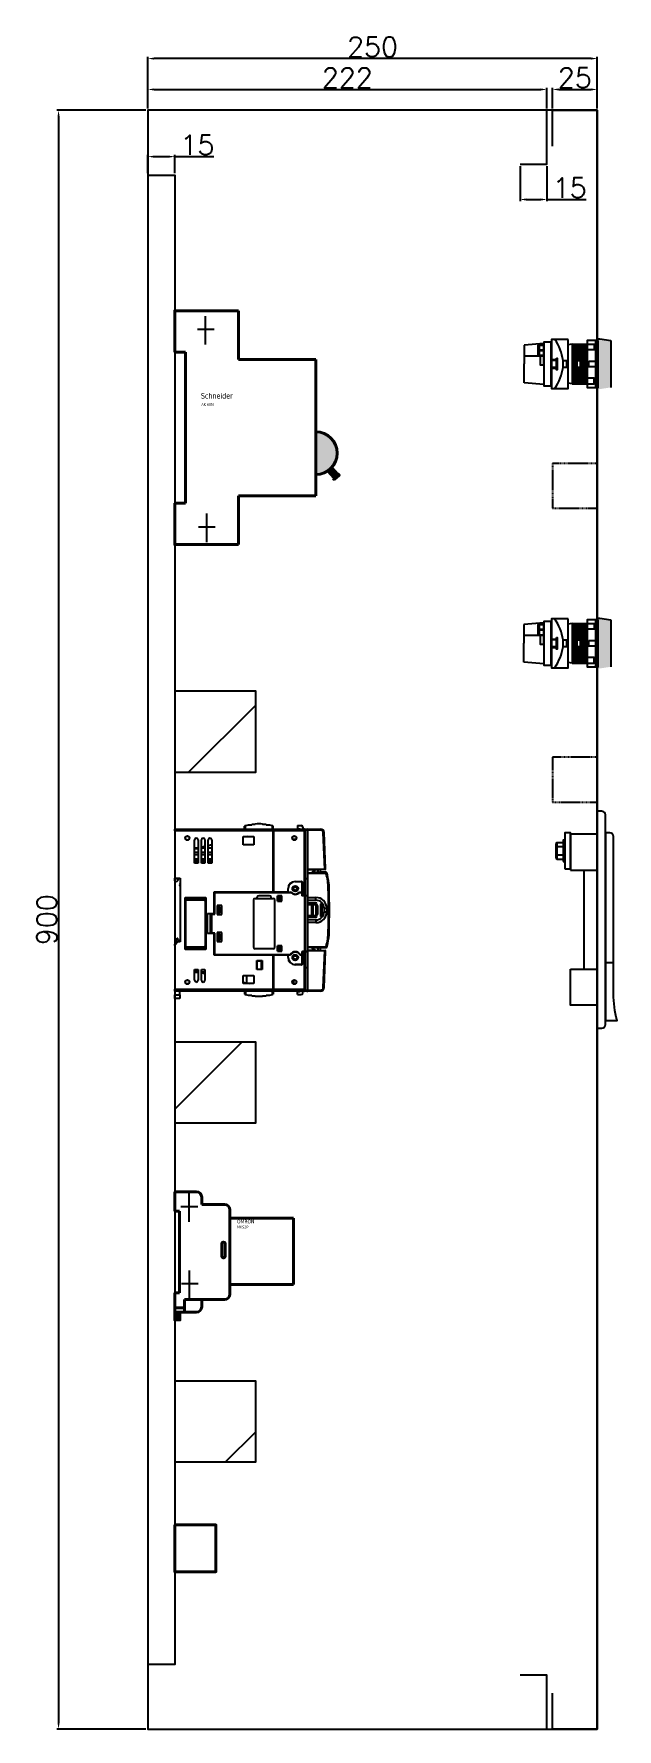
# Model space of a CAD drawing. Header units: inches. Extents: x 14 to 2932, y 13 to 1968.
# Drawn here: x 1852 to 2176, y 773 to 1716 of the extents above; entities that cross this region are included whole.
import ezdxf

# ---------------------------------------------------------------- set-up
doc = ezdxf.new("R2010")
doc.units = ezdxf.units.IN
doc.header["$MEASUREMENT"] = 0
doc.linetypes.add('DASHED', pattern=[0.75, 0.5, -0.25])
for name, color, linetype in [('3', 7, 'Continuous'), ('9-DIM', 7, 'Continuous'), ('BHT Line', 7, 'Continuous')]:
    doc.layers.add(name, color=color, linetype=linetype)
doc.layers.add('TEXT', color=3, linetype='Continuous', lineweight=9)
doc.styles.add('Tahoma (Input Text)', font='tahoma.ttf')
doc.styles.add('TEXT DIM TỦ', font='romans.shx', dxfattribs={"height": 11})
doc.dimstyles.new('DIM TỦ ĐIỆN', dxfattribs={"dimtxt": 11, "dimasz": 3.5, "dimexe": 1, "dimexo": 1, "dimgap": 1, "dimtad": 1, "dimtoh": 1, "dimdsep": 46, "dimtxsty": 'TEXT DIM TỦ', "dimcen": 0, "dimclrd": 6, "dimclre": 6, "dimclrt": 256, "dimadec": 0, "dimazin": 2, "dimtfac": 1, "dimtmove": 0, "dimatfit": 3, "dimfxl": 1, "dimtfillclr": 256, "dimtolj": 1, "dimtzin": 0, "dimarcsym": 1})

msp = doc.modelspace()

# ---------------------------------------------------------------- texts
at = {"layer": 'TEXT', "lineweight": 40, "style": 'Tahoma (Input Text)'}
for s, height, p in [('Schneider', 3, (1944.584, 1513.155)), ('AK 60N', 1.5, (1944.856, 1509.093))]:
    msp.add_text(s, height=height, dxfattribs=at).set_placement(p)
at = {"layer": 'TEXT', "insert": (1964.71, 1056.595), "char_height": 3, "attachment_point": 1, "style": 'Tahoma (Input Text)'}
msp.add_mtext_dynamic_manual_height_columns('{\\fTahoma|b0|i0|c163|p34;\\H0.66667x;OMRON\\H1.5x;\\P\\H0.5x;MKS2P}', width=11.01473, gutter_width=1, heights=[0], dxfattribs=at)

# ---------------------------------------------------------------- blocks, each defined once
blk = doc.blocks.new('A$Cab805744')
at = {"layer": 'BHT Line'}
for p, q in [((0, 102.01), (0, 95.08)), ((0.5, 103.16), (4, 103.16)), ((0.5, 103.16), (0.5, 93.93)), ((0.5, 100.85), (4, 100.85)), ((0.5, 96.24), (4, 96.24)), ((0.5, 93.93), (4, 93.93)), ((15.5, 87.75), (15.5, 32.75)), ((27.5, 36.54), (32, 36.54))]:
    blk.add_line(p, q, dxfattribs=at)
for points in [[(23, 0), (25.5, 0, 0.414214), (27.5, 2), (27.5, 118.5, 0.414214), (25.5, 120.5), (23, 120.5)], [(32, 18.99), (32, 106.5, 0.414214), (30, 108.5), (27.5, 108.5), (27.5, 4.29), (34, 4.29, -0.067729)]]:
    blk.add_lwpolyline(points, format="xyb", close=True, dxfattribs=at)
for points in [[(4, 92.54), (5, 92.54), (5, 104.54), (4, 104.54)], [(5, 88.54), (8, 88.54), (8, 108.54), (5, 108.54)], [(8, 87.75), (23, 87.75), (23, 107.75), (8, 107.75)], [(8, 32.75), (23, 32.75), (23, 12.75), (8, 12.75)]]:
    blk.add_lwpolyline(points, close=True, dxfattribs=at)
for centre, radius, start, end in [((1.58, 102.01), 1.58, 133.17355, 226.82645), ((5.58, 98.54), 5.58, 155.5673, 204.4327), ((1.58, 95.08), 1.58, 133.17355, 226.82645)]:
    blk.add_arc(centre, radius, start, end, dxfattribs=at)
blk = doc.blocks.new('*D27')
at = {"layer": '9-DIM', "color": 6, "lineweight": -2, "transparency": 16777216}
for p, q in [((1914.05, 1673.42), (1864.43, 1673.42)), ((1865.43, 1669.92), (1865.43, 776.92)), ((1914.05, 773.42), (1864.43, 773.42))]:
    blk.add_line(p, q, dxfattribs=at)
at = {"layer": '9-DIM', "color": 6, "transparency": 16777216}
for points in [[(1864.85, 1669.92), (1866.02, 1669.92), (1865.43, 1673.42)], [(1864.85, 776.92), (1866.02, 776.92), (1865.43, 773.42)]]:
    blk.add_solid(points, dxfattribs=at)
at = {"layer": 'Defpoints', "color": 0, "transparency": 16777216}
for p in [(1915.05, 1673.42), (1865.43, 773.42), (1915.05, 773.42)]:
    blk.add_point(p, dxfattribs=at)
at = {"layer": '9-DIM', "transparency": 16777216, "insert": (1858.93, 1223.42), "char_height": 11, "attachment_point": 5, "rotation": 90, "style": 'TEXT DIM TỦ'}
blk.add_mtext('\\A1;900', dxfattribs=at)
blk = doc.blocks.new('*D33')
at = {"layer": '9-DIM', "color": 6, "lineweight": -2, "transparency": 16777216}
for p, q in [((1915.05, 1674.42), (1915.05, 1703.16)), ((2161.55, 1702.16), (1918.55, 1702.16)), ((2165.05, 1674.42), (2165.05, 1703.16))]:
    blk.add_line(p, q, dxfattribs=at)
at = {"layer": '9-DIM', "color": 6, "transparency": 16777216}
for points in [[(1918.55, 1702.75), (1918.55, 1701.58), (1915.05, 1702.16)], [(2161.55, 1702.75), (2161.55, 1701.58), (2165.05, 1702.16)]]:
    blk.add_solid(points, dxfattribs=at)
at = {"layer": 'Defpoints', "color": 0, "transparency": 16777216}
for p in [(1915.05, 1702.16), (1915.05, 1673.42), (2165.05, 1673.42)]:
    blk.add_point(p, dxfattribs=at)
at = {"layer": '9-DIM', "transparency": 16777216, "insert": (2040.05, 1708.66), "char_height": 11, "attachment_point": 5, "style": 'TEXT DIM TỦ'}
blk.add_mtext('\\A1;250', dxfattribs=at)
blk = doc.blocks.new('*D34')
at = {"layer": '9-DIM', "color": 6, "lineweight": -2, "transparency": 16777216}
for p, q in [((1915.05, 1638.42), (1915.05, 1648.65)), ((1918.55, 1647.65), (1926.55, 1647.65)), ((1930.05, 1638.42), (1930.05, 1648.65)), ((1930.05, 1647.65), (1951.79, 1647.65))]:
    blk.add_line(p, q, dxfattribs=at)
at = {"layer": '9-DIM', "color": 6, "transparency": 16777216}
for points in [[(1918.55, 1648.23), (1918.55, 1647.06), (1915.05, 1647.65)], [(1926.55, 1648.23), (1926.55, 1647.06), (1930.05, 1647.65)]]:
    blk.add_solid(points, dxfattribs=at)
at = {"layer": 'Defpoints', "color": 0, "transparency": 16777216}
for p in [(1930.05, 1647.65), (1915.05, 1637.42), (1930.05, 1637.42)]:
    blk.add_point(p, dxfattribs=at)
at = {"layer": '9-DIM', "transparency": 16777216, "insert": (1942.67, 1654.15), "char_height": 11, "attachment_point": 5, "style": 'TEXT DIM TỦ'}
blk.add_mtext('\\A1;15', dxfattribs=at)
blk = doc.blocks.new('*D39')
at = {"color": 6, "lineweight": -2, "transparency": 16777216}
for p, q in [((1915.05, 1674.42), (1915.05, 1685.99)), ((1918.55, 1684.99), (2133.55, 1684.99)), ((2137.05, 1674.42), (2137.05, 1685.99))]:
    blk.add_line(p, q, dxfattribs=at)
at = {"color": 6, "transparency": 16777216}
for points in [[(1918.55, 1685.57), (1918.55, 1684.41), (1915.05, 1684.99)], [(2133.55, 1685.57), (2133.55, 1684.41), (2137.05, 1684.99)]]:
    blk.add_solid(points, dxfattribs=at)
at = {"layer": 'Defpoints', "color": 0, "transparency": 16777216}
for p in [(2137.05, 1684.99), (1915.05, 1673.42), (2137.05, 1673.42)]:
    blk.add_point(p, dxfattribs=at)
at = {"transparency": 16777216, "insert": (2026.05, 1691.49), "char_height": 11, "attachment_point": 5, "style": 'TEXT DIM TỦ'}
blk.add_mtext('\\A1;222', dxfattribs=at)
blk = doc.blocks.new('*D40')
at = {"color": 6, "lineweight": -2, "transparency": 16777216}
for p, q in [((2140.05, 1674.42), (2140.05, 1685.99)), ((2143.55, 1684.99), (2161.55, 1684.99)), ((2165.05, 1674.42), (2165.05, 1685.99))]:
    blk.add_line(p, q, dxfattribs=at)
at = {"color": 6, "transparency": 16777216}
for points in [[(2143.55, 1685.57), (2143.55, 1684.41), (2140.05, 1684.99)], [(2161.55, 1685.57), (2161.55, 1684.41), (2165.05, 1684.99)]]:
    blk.add_solid(points, dxfattribs=at)
at = {"layer": 'Defpoints', "color": 0, "transparency": 16777216}
for p in [(2165.05, 1684.99), (2140.05, 1673.42), (2165.05, 1673.42)]:
    blk.add_point(p, dxfattribs=at)
at = {"transparency": 16777216, "insert": (2152.55, 1691.49), "char_height": 11, "attachment_point": 5, "style": 'TEXT DIM TỦ'}
blk.add_mtext('\\A1;25', dxfattribs=at)
blk = doc.blocks.new('*D41')
at = {"color": 6, "lineweight": -2, "transparency": 16777216}
for p, q in [((2122.05, 1642.42), (2122.05, 1622.82)), ((2137.05, 1642.42), (2137.05, 1622.82)), ((2125.55, 1623.82), (2133.55, 1623.82)), ((2137.05, 1623.82), (2158.79, 1623.82))]:
    blk.add_line(p, q, dxfattribs=at)
at = {"color": 6, "transparency": 16777216}
for points in [[(2125.55, 1624.4), (2125.55, 1623.24), (2122.05, 1623.82)], [(2133.55, 1624.4), (2133.55, 1623.24), (2137.05, 1623.82)]]:
    blk.add_solid(points, dxfattribs=at)
at = {"layer": 'Defpoints', "color": 0, "transparency": 16777216}
for p in [(2122.05, 1643.42), (2137.05, 1643.42), (2137.05, 1623.82)]:
    blk.add_point(p, dxfattribs=at)
at = {"transparency": 16777216, "insert": (2149.67, 1630.32), "char_height": 11, "attachment_point": 5, "style": 'TEXT DIM TỦ'}
blk.add_mtext('\\A1;15', dxfattribs=at)

# ---------------------------------------------------------------- dimensions: what is measured, and where the dimension line sits
for base, p1, p2, picture, middle in [((2137.049, 1684.989), (1915.049, 1673.416), (2137.049, 1673.416), '*D39', (2026.049, 1691.489)), ((2165.049, 1684.989), (2140.049, 1673.416), (2165.049, 1673.416), '*D40', (2152.549, 1691.489)), ((2137.049, 1623.82), (2122.049, 1643.416), (2137.049, 1643.416), '*D41', (2149.668, 1630.32))]:
    dim = msp.add_linear_dim(base=base, p1=p1, p2=p2, dimstyle='DIM TỦ ĐIỆN')
    dim.commit()
    dim.dimension.update_dxf_attribs({"geometry": picture, "text_midpoint": middle})
at = {"layer": '9-DIM'}
for base, p1, p2, picture, middle in [((1915.049, 1702.164), (2165.049, 1673.416), (1915.049, 1673.416), '*D33', (2040.049, 1708.664)), ((1930.049, 1647.647), (1915.049, 1637.416), (1930.049, 1637.416), '*D34', (1942.668, 1654.147))]:
    dim = msp.add_linear_dim(base=base, p1=p1, p2=p2, dimstyle='DIM TỦ ĐIỆN', dxfattribs=at)
    dim.commit()
    dim.dimension.update_dxf_attribs({"geometry": picture, "text_midpoint": middle})
dim = msp.add_linear_dim(base=(1865.433, 773.416), p1=(1915.049, 1673.416), p2=(1915.049, 773.416), angle=90, dimstyle='DIM TỦ ĐIỆN', dxfattribs=at)
dim.commit()
dim.dimension.update_dxf_attribs({"geometry": '*D27', "text_midpoint": (1858.933, 1223.416)})

# ---------------------------------------------------------------- hatches: boundary and pattern name
at = {"layer": '3', "lineweight": 40, "true_color": 0x636466}
h = msp.add_hatch(color=251, dxfattribs=at)
h.dxf.hatch_style = 1
h.paths.add_polyline_path([(2008.549, 1494.617), (2008.549, 1470.907, 1)])
at = {"layer": '3', "lineweight": 40, "true_color": 0xf8991e}
h = msp.add_hatch(color=30, dxfattribs=at)
h.dxf.hatch_style = 1
h.paths.add_polyline_path([(2017.308, 1474.773, -0.0583694), (2015.225, 1472.965), (2018.632, 1469.039), (2020.715, 1470.847)])
h.paths.add_polyline_path([(2021.525, 1470.643), (2021.076, 1471.16), (2018.22, 1468.681), (2018.669, 1468.164)])
at = {"layer": '3'}
h = msp.add_hatch(dxfattribs=at)
h.set_pattern_fill('ANSI32', color=8, scale=10)
h.set_pattern_definition([(45, (-5268.12, 2855.33), (-67.3519, 67.3519), []), (45, (-5223.22, 2855.33), (-67.3519, 67.3519), [])])
h.paths.add_polyline_path([(1930.049, 1305.416), (1975.049, 1305.416), (1975.049, 1350.416), (1930.049, 1350.416)])
h.paths.add_polyline_path([(1930.049, 1110.416), (1975.049, 1110.416), (1975.049, 1155.416), (1930.049, 1155.416)])
h.paths.add_polyline_path([(1930.049, 921.923), (1975.049, 921.923), (1975.049, 966.923), (1930.049, 966.923)])
at = {"layer": '3', "lineweight": 40}
h = msp.add_hatch(color=2, dxfattribs=at)
h.dxf.hatch_style = 1
h.paths.add_polyline_path([(1932.961, 1002.137), (1930.049, 1002.137), (1930.049, 1000.904), (1932.961, 1000.904)])
h.paths.add_polyline_path([(1932.961, 1005.17), (1930.049, 1005.17), (1930.049, 1002.137), (1932.961, 1002.137)])
at = {"layer": 'BHT Line', "linetype": 'ByBlock', "lineweight": -2, "ltscale": 1000}
h = msp.add_hatch(color=5, dxfattribs=at)
h.set_gradient(color1=(0, 0, 255), one_color=1, tint=1, name='SPHERICAL')
h.paths.add_polyline_path([(2166.494, 1546.406), (2172.494, 1545.47), (2172.494, 1519.342), (2166.494, 1518.406), (2165.494, 1518.406), (2165.494, 1546.406)])
h = msp.add_hatch(color=5, dxfattribs=at)
h.set_gradient(color1=(0, 0, 255), one_color=1, tint=1, name='SPHERICAL')
h.paths.add_polyline_path([(2166.471, 1391.09), (2172.471, 1390.154), (2172.471, 1364.026), (2166.471, 1363.09), (2165.471, 1363.09), (2165.471, 1391.09)])

# ---------------------------------------------------------------- linework, layer by layer
at = {"lineweight": 40}
for p, q in [((1930.049, 1561.962), (1930.049, 1538.962)), ((1965.496, 1561.962), (1965.496, 1534.836)), ((1930.049, 1538.962), (1935.991, 1538.962)), ((1935.991, 1538.962), (1935.991, 1454.962)), ((1965.496, 1534.836), (2008.549, 1534.836)), ((1930.049, 1454.962), (1935.991, 1454.962)), ((1965.496, 1431.962), (1965.496, 1459.088)), ((1965.496, 1459.088), (2008.549, 1459.088)), ((1930.049, 1072.17), (1930.049, 1061.286)), ((1930.049, 1072.17), (1942.049, 1072.17)), ((1945.049, 1069.17), (1945.049, 1065.13)), ((1945.049, 1065.13), (1957.691, 1065.13)), ((1930.049, 1061.286), (1930.049, 1061.286)), ((1930.049, 1061.286), (1932.713, 1061.286)), ((1932.713, 1061.286), (1932.713, 1016.054)), ((1960.691, 1062.13), (1960.691, 1058.09)), ((1960.691, 1058.09), (1960.691, 1019.25)), ((1960.691, 1057.517), (1996.049, 1057.517)), ((1960.691, 1020.524), (1996.049, 1020.524)), ((1960.691, 1015.21), (1960.691, 1019.25)), ((1930.049, 1016.054), (1932.713, 1016.054)), ((1935.5, 1012.21), (1935.5, 1005.17)), ((1935.5, 1012.21), (1945.049, 1012.21)), ((1945.049, 1012.21), (1957.691, 1012.21)), ((1945.049, 1008.17), (1945.049, 1012.21)), ((1930.049, 1007.615), (1935.5, 1007.615)), ((1930.049, 1005.17), (1942.049, 1005.17)), ((1930.049, 1002.137), (1932.961, 1002.137))]:
    msp.add_line(p, q, dxfattribs=at)
at = {"color": 1}
for p, q in [((1946.995, 1558.954), (1946.995, 1543.154)), ((1951.981, 1551.454), (1942.621, 1551.454)), ((1947.629, 1449.199), (1947.629, 1433.399)), ((1952.615, 1441.699), (1943.255, 1441.699)), ((1937.815, 1071.234), (1937.815, 1055.434)), ((1942.801, 1063.734), (1933.441, 1063.734)), ((1938.11, 1028.416), (1938.11, 1012.616)), ((1943.096, 1020.916), (1933.736, 1020.916))]:
    msp.add_line(p, q, dxfattribs=at)
at = {"color": 7, "linetype": 'Continuous'}
for p, q in [((1930.049, 1272.766), (1930.049, 1273.766)), ((1930.049, 1273.766), (1969.349, 1273.766)), ((1930.049, 1273.766), (1932.205, 1273.766)), ((1930.049, 1272.766), (1930.049, 1273.766)), ((1930.049, 1272.766), (1930.049, 1246.466)), ((1984.749, 1272.766), (1930.049, 1272.766)), ((1968.849, 1273.766), (1968.849, 1275.498)), ((1969.349, 1273.766), (1969.349, 1275.642)), ((1969.349, 1273.766), (1984.349, 1273.766)), ((1972.849, 1276.015), (1970.849, 1276.015)), ((1972.849, 1276.378), (1972.849, 1276.015)), ((1974.849, 1276.378), (1972.849, 1276.378)), ((1974.849, 1276.594), (1974.849, 1276.378)), ((1978.849, 1276.378), (1978.849, 1276.594)), ((1980.849, 1276.378), (1978.849, 1276.378)), ((1980.849, 1276.015), (1980.849, 1276.378)), ((1982.849, 1276.015), (1980.849, 1276.015)), ((1984.349, 1273.766), (1984.349, 1275.642)), ((1984.349, 1273.766), (1984.749, 1273.766)), ((1984.749, 1273.766), (1984.849, 1273.766)), ((1984.749, 1272.766), (1984.749, 1273.766)), ((1985.049, 1273.466), (1984.749, 1273.466)), ((1984.749, 1238.866), (1984.749, 1272.766)), ((1984.749, 1272.466), (1985.049, 1272.466)), ((1984.849, 1273.766), (1984.849, 1275.498)), ((1984.849, 1273.766), (1985.049, 1273.766)), ((1985.049, 1272.766), (1985.049, 1273.766)), ((1985.049, 1273.766), (2002.266, 1273.766)), ((1985.049, 1272.766), (1985.049, 1238.866)), ((2002.151, 1272.766), (1985.049, 1272.766)), ((1998.363, 1275.766), (1998.363, 1273.966)), ((1998.363, 1275.766), (2000.363, 1275.766)), ((1998.363, 1273.966), (1999.863, 1273.966)), ((1999.863, 1273.966), (1999.863, 1273.766)), ((2001.363, 1274.766), (2001.363, 1273.766)), ((2002.151, 1246.166), (2002.151, 1272.766)), ((2002.638, 1272.766), (2002.151, 1272.766)), ((2002.266, 1273.766), (2003.549, 1273.766)), ((2002.638, 1272.766), (2002.638, 1246.166)), ((2002.753, 1273.266), (2002.753, 1273.289)), ((2004.049, 1273.266), (2002.753, 1273.266)), ((2003.549, 1273.766), (2004.049, 1273.766)), ((2004.049, 1273.766), (2011.13, 1273.766)), ((2004.049, 1273.266), (2004.049, 1273.766)), ((2004.049, 1246.166), (2004.049, 1273.266)), ((2011.13, 1273.266), (2004.049, 1273.266)), ((2011.13, 1273.266), (2011.13, 1273.766)), ((1941.049, 1254.766), (1941.049, 1267.766)), ((1943.049, 1263.266), (1941.049, 1263.266)), ((1943.049, 1267.766), (1943.049, 1254.766)), ((1944.849, 1254.766), (1944.849, 1267.766)), ((1946.849, 1264.121), (1944.849, 1263.671)), ((1946.849, 1263.094), (1944.849, 1263.094)), ((1946.849, 1267.766), (1946.849, 1254.766)), ((1948.649, 1254.766), (1948.649, 1267.766)), ((1950.649, 1264.976), (1948.649, 1264.526)), ((1950.649, 1263.094), (1948.649, 1263.094)), ((1950.649, 1267.766), (1950.649, 1254.766)), ((1970.249, 1269.666), (1968.049, 1269.528)), ((1968.049, 1265.066), (1968.049, 1269.666)), ((1968.049, 1269.666), (1974.049, 1269.666)), ((1974.049, 1265.066), (1968.049, 1265.066)), ((1974.049, 1269.666), (1974.049, 1265.066)), ((1995.593, 1268.266), (1997.507, 1268.266)), ((2012.629, 1271.828), (2013.129, 1271.849)), ((2013.486, 1251.266), (2012.629, 1271.828)), ((2013.964, 1251.786), (2013.129, 1271.849)), ((1943.049, 1262.864), (1941.049, 1262.864)), ((1941.049, 1260.866), (1943.049, 1260.866)), ((1941.049, 1259.666), (1943.049, 1259.666)), ((1941.049, 1257.266), (1943.049, 1257.266)), ((1941.049, 1256.266), (1943.049, 1256.266)), ((1943.049, 1254.766), (1941.049, 1254.766)), ((1944.849, 1260.866), (1946.849, 1260.866)), ((1944.849, 1259.666), (1946.849, 1259.666)), ((1944.849, 1257.266), (1946.849, 1257.266)), ((1944.849, 1256.266), (1946.849, 1256.266)), ((1946.849, 1254.766), (1944.849, 1254.766)), ((1948.649, 1260.866), (1950.649, 1260.866)), ((1948.649, 1259.666), (1950.649, 1259.666)), ((1948.649, 1257.266), (1950.649, 1257.266)), ((1948.649, 1256.266), (1950.649, 1256.266)), ((1950.649, 1254.766), (1948.649, 1254.766)), ((1930.049, 1246.166), (1930.049, 1246.466)), ((1930.049, 1246.466), (1933.049, 1246.466)), ((1930.049, 1244.966), (1930.049, 1246.166)), ((1933.049, 1246.166), (1930.049, 1246.166)), ((1931.049, 1244.466), (1930.549, 1244.466)), ((1931.749, 1245.266), (1931.049, 1244.466)), ((1931.899, 1246.166), (1931.749, 1245.266)), ((1933.049, 1246.466), (1933.049, 1211.066)), ((1997.049, 1244.666), (2000.549, 1244.666)), ((1997.049, 1244.566), (2000.449, 1244.566)), ((1998.549, 1244.566), (1998.549, 1244.666)), ((2000.949, 1238.766), (2000.949, 1244.066)), ((2001.049, 1244.166), (2001.049, 1236.866)), ((2002.151, 1236.866), (2002.151, 1246.166)), ((2002.638, 1246.166), (2002.151, 1246.166)), ((2002.638, 1246.166), (2002.638, 1236.866)), ((2004.049, 1246.166), (2002.638, 1246.166)), ((2004.049, 1249.666), (2014.266, 1249.495)), ((2014.257, 1248.995), (2004.049, 1249.166)), ((2004.049, 1236.866), (2004.049, 1246.166)), ((2008.245, 1251.066), (2004.221, 1251.066)), ((2013.465, 1251.266), (2004.349, 1251.266)), ((2006.455, 1249.766), (2009.649, 1249.766)), ((2009.649, 1251.266), (2009.649, 1249.766)), ((2009.649, 1249.766), (2011.049, 1249.766)), ((2011.049, 1249.766), (2011.049, 1251.266)), ((2014.178, 1249.766), (2011.049, 1249.766)), ((2014.257, 1248.995), (2014.266, 1249.495)), ((2014.738, 1249.133), (2014.257, 1248.995)), ((2015.689, 1244.441), (2015.655, 1244.441)), ((1935.849, 1235.716), (1947.249, 1235.716)), ((1935.849, 1206.816), (1935.849, 1235.716)), ((1935.849, 1235.116), (1947.249, 1235.116)), ((1947.249, 1235.716), (1947.249, 1206.816)), ((1951.949, 1238.866), (1984.749, 1238.866)), ((1951.949, 1226.866), (1951.949, 1238.866)), ((1952.049, 1226.766), (1952.049, 1238.266)), ((1952.049, 1238.266), (1952.249, 1238.266)), ((1952.249, 1226.566), (1952.249, 1238.266)), ((1952.549, 1238.766), (1994.727, 1238.766)), ((1952.549, 1238.766), (1952.549, 1238.566)), ((1952.549, 1238.566), (1994.634, 1238.566)), ((1958.249, 1238.766), (1958.249, 1238.866)), ((1960.749, 1238.866), (1960.749, 1238.766)), ((1974.749, 1235.266), (1975.749, 1235.266)), ((1975.749, 1235.766), (1975.749, 1235.266)), ((1975.749, 1235.266), (1983.749, 1235.266)), ((1982.749, 1236.766), (1976.749, 1236.766)), ((1981.349, 1238.866), (1981.349, 1238.766)), ((1983.749, 1235.266), (1983.749, 1235.766)), ((1983.749, 1235.266), (1984.749, 1235.266)), ((1984.349, 1238.766), (1984.349, 1238.866)), ((1985.049, 1238.866), (1984.749, 1238.866)), ((1985.049, 1238.866), (1993.049, 1238.866)), ((1985.049, 1238.866), (1985.049, 1238.766)), ((1987.249, 1233.666), (1987.249, 1236.666)), ((1989.549, 1236.666), (1987.249, 1236.666)), ((1987.349, 1234.966), (1987.249, 1234.966)), ((1987.349, 1233.666), (1987.349, 1234.966)), ((1987.849, 1234.966), (1987.349, 1234.966)), ((1987.849, 1234.966), (1988.049, 1234.966)), ((1987.849, 1234.966), (1987.849, 1233.666)), ((1988.249, 1234.966), (1988.049, 1234.966)), ((1988.049, 1234.966), (1988.049, 1233.666)), ((1988.249, 1233.666), (1988.249, 1236.666)), ((1988.418, 1236.666), (1988.418, 1233.666)), ((1989.549, 1233.666), (1989.549, 1236.666)), ((1993.049, 1238.866), (1993.049, 1240.666)), ((1993.049, 1238.866), (1993.149, 1238.866)), ((1993.149, 1238.766), (1993.149, 1240.666)), ((1999.37, 1238.766), (2000.949, 1238.766)), ((1999.463, 1238.566), (2000.749, 1238.566)), ((2000.749, 1238.566), (2000.749, 1236.766)), ((2002.151, 1236.766), (2000.749, 1236.766)), ((2000.949, 1242.466), (2001.049, 1242.466)), ((2001.049, 1239.766), (2000.949, 1239.766)), ((2000.949, 1236.766), (2000.949, 1238.766)), ((2000.949, 1238.266), (2001.049, 1238.266)), ((2001.049, 1236.866), (2000.949, 1236.866)), ((2001.049, 1236.866), (2002.151, 1236.866)), ((2001.649, 1236.866), (2001.649, 1236.766)), ((2001.949, 1236.766), (2001.949, 1236.866)), ((2002.151, 1236.866), (2002.638, 1236.866)), ((2002.638, 1236.766), (2002.151, 1236.766)), ((2002.151, 1236.766), (2002.151, 1205.766)), ((2002.638, 1236.866), (2004.049, 1236.866)), ((2004.049, 1236.766), (2002.638, 1236.766)), ((2002.638, 1236.766), (2002.638, 1205.766)), ((2003.149, 1236.766), (2003.149, 1236.866)), ((2004.049, 1236.766), (2004.049, 1236.866)), ((2004.049, 1205.766), (2004.049, 1236.766)), ((2004.049, 1235.766), (2008.549, 1235.766)), ((2008.549, 1234.266), (2008.549, 1235.766)), ((2015.949, 1237.091), (2015.979, 1237.091)), ((2016.004, 1235.441), (2015.969, 1235.441)), ((1936.149, 1208.616), (1936.149, 1233.916)), ((1936.649, 1234.416), (1946.449, 1234.416)), ((1946.949, 1233.916), (1946.949, 1208.616)), ((1948.349, 1215.666), (1948.349, 1226.866)), ((1948.349, 1226.866), (1951.949, 1226.866)), ((1949.849, 1215.666), (1949.849, 1226.866)), ((1950.549, 1226.766), (1952.049, 1226.766)), ((1950.549, 1215.766), (1950.549, 1226.766)), ((1950.749, 1226.566), (1952.249, 1226.566)), ((1950.749, 1215.966), (1950.749, 1226.566)), ((1951.949, 1226.866), (1951.949, 1226.766)), ((1953.549, 1231.266), (1953.549, 1226.266)), ((1956.149, 1231.266), (1953.549, 1231.266)), ((1954.973, 1230.566), (1953.549, 1230.566)), ((1953.549, 1226.966), (1954.973, 1226.966)), ((1953.549, 1226.266), (1956.149, 1226.266)), ((1954.973, 1230.566), (1955.149, 1230.566)), ((1954.973, 1226.966), (1954.973, 1230.566)), ((1955.149, 1226.966), (1954.973, 1226.966)), ((1955.149, 1230.566), (1955.149, 1226.966)), ((1956.149, 1226.266), (1956.149, 1231.266)), ((1973.749, 1234.266), (1973.749, 1208.266)), ((1985.749, 1208.266), (1985.749, 1234.266)), ((1987.249, 1233.666), (1989.549, 1233.666)), ((2004.049, 1234.266), (2008.549, 1234.266)), ((2004.049, 1232.766), (2008.549, 1232.766)), ((2006.049, 1231.766), (2004.049, 1231.766)), ((2004.049, 1225.766), (2006.049, 1225.766)), ((2006.049, 1231.766), (2006.049, 1225.766)), ((2007.049, 1231.766), (2006.049, 1231.766)), ((2006.049, 1225.766), (2007.049, 1225.766)), ((2007.049, 1225.766), (2007.049, 1231.766)), ((2008.549, 1231.766), (2007.049, 1231.766)), ((2007.049, 1225.766), (2008.549, 1225.766)), ((2008.549, 1231.266), (2008.549, 1226.266)), ((2009.549, 1231.266), (2008.549, 1231.266)), ((2008.549, 1226.266), (2009.549, 1226.266)), ((2009.549, 1226.266), (2009.549, 1231.266)), ((2011.049, 1232.266), (2011.049, 1225.266)), ((2012.049, 1232.266), (2011.049, 1232.266)), ((2011.049, 1225.266), (2012.049, 1225.266)), ((2012.049, 1225.266), (2012.049, 1232.266)), ((2013.049, 1229.766), (2013.049, 1227.766)), ((2013.049, 1229.766), (2014.549, 1229.766)), ((2013.049, 1227.766), (2014.549, 1227.766)), ((2014.549, 1229.766), (2014.549, 1227.766)), ((2016.009, 1232.091), (2016.038, 1232.091)), ((2016.038, 1225.441), (2016.009, 1225.441)), ((2016.046, 1230.441), (2016.029, 1230.441)), ((2016.029, 1227.091), (2016.046, 1227.091)), ((1952.249, 1215.966), (1950.749, 1215.966)), ((1952.249, 1204.266), (1952.249, 1215.966)), ((1953.549, 1216.266), (1953.549, 1211.266)), ((1956.149, 1216.266), (1953.549, 1216.266)), ((1956.149, 1211.266), (1956.149, 1216.266)), ((2008.549, 1224.766), (2004.049, 1224.766)), ((2008.549, 1223.266), (2004.049, 1223.266)), ((2008.549, 1221.766), (2004.049, 1221.766)), ((2008.549, 1223.266), (2008.549, 1221.766)), ((2015.979, 1220.441), (2015.949, 1220.441)), ((2015.969, 1222.091), (2016.004, 1222.091)), ((1931.349, 1213.066), (1930.049, 1210.766)), ((1931.549, 1211.066), (1930.049, 1209.066)), ((1930.049, 1210.766), (1930.049, 1209.766)), ((1930.049, 1209.066), (1930.049, 1209.766)), ((1930.574, 1209.766), (1930.049, 1209.766)), ((1930.049, 1209.066), (1930.049, 1184.766)), ((1931.349, 1213.066), (1931.749, 1213.066)), ((1933.049, 1211.066), (1931.549, 1211.066)), ((1931.649, 1211.466), (1931.649, 1211.066)), ((1932.949, 1211.466), (1931.649, 1211.466)), ((1931.949, 1211.766), (1931.749, 1213.066)), ((1932.949, 1211.766), (1931.949, 1211.766)), ((1932.949, 1211.466), (1932.949, 1211.766)), ((1932.949, 1211.466), (1932.949, 1211.066)), ((1947.249, 1207.416), (1935.849, 1207.416)), ((1947.249, 1206.816), (1935.849, 1206.816)), ((1946.449, 1208.116), (1936.649, 1208.116)), ((1951.949, 1215.666), (1948.349, 1215.666)), ((1952.049, 1215.766), (1950.549, 1215.766)), ((1951.949, 1215.766), (1951.949, 1215.666)), ((1951.949, 1203.666), (1951.949, 1215.666)), ((1952.049, 1204.266), (1952.049, 1215.766)), ((1954.973, 1215.566), (1953.549, 1215.566)), ((1953.549, 1211.966), (1954.973, 1211.966)), ((1953.549, 1211.266), (1956.149, 1211.266)), ((1954.973, 1215.566), (1955.149, 1215.566)), ((1954.973, 1211.966), (1954.973, 1215.566)), ((1955.149, 1211.966), (1954.973, 1211.966)), ((1955.149, 1215.566), (1955.149, 1211.966)), ((1984.749, 1207.266), (1974.749, 1207.266)), ((1987.249, 1205.866), (1987.249, 1208.866)), ((1989.549, 1208.866), (1987.249, 1208.866)), ((1987.249, 1207.566), (1987.349, 1207.566)), ((1987.349, 1207.566), (1987.349, 1208.866)), ((1987.349, 1207.566), (1987.849, 1207.566)), ((1987.849, 1208.866), (1987.849, 1207.566)), ((1988.049, 1207.566), (1987.849, 1207.566)), ((1988.049, 1208.866), (1988.049, 1207.566)), ((1988.049, 1207.566), (1988.249, 1207.566)), ((1988.249, 1205.866), (1988.249, 1208.866)), ((1988.418, 1208.866), (1988.418, 1205.866)), ((1989.549, 1205.866), (1989.549, 1208.866)), ((2004.049, 1208.366), (2014.257, 1208.536)), ((2014.266, 1208.036), (2004.049, 1207.866)), ((2004.221, 1206.466), (2008.245, 1206.466)), ((2009.649, 1207.766), (2006.417, 1207.766)), ((2011.049, 1207.766), (2009.649, 1207.766)), ((2009.649, 1207.766), (2009.649, 1206.266)), ((2011.049, 1206.266), (2011.049, 1207.766)), ((2014.178, 1207.766), (2011.049, 1207.766)), ((2014.738, 1208.398), (2014.257, 1208.536)), ((2014.266, 1208.036), (2014.257, 1208.536)), ((2015.443, 1211.441), (2015.396, 1211.441)), ((2015.879, 1215.441), (2015.858, 1215.441)), ((1984.749, 1203.666), (1951.949, 1203.666)), ((1952.049, 1204.266), (1952.249, 1204.266)), ((1994.277, 1203.966), (1952.549, 1203.966)), ((1952.549, 1203.766), (1952.549, 1203.966)), ((1994.395, 1203.766), (1952.549, 1203.766)), ((1958.249, 1203.666), (1958.249, 1203.766)), ((1960.749, 1203.766), (1960.749, 1203.666)), ((1975.749, 1195.666), (1975.749, 1200.666)), ((1975.749, 1200.666), (1978.749, 1200.666)), ((1978.249, 1200.366), (1975.949, 1200.366)), ((1975.949, 1195.966), (1975.949, 1200.366)), ((1978.249, 1195.966), (1978.249, 1200.366)), ((1978.649, 1200.366), (1978.249, 1200.366)), ((1978.649, 1200.366), (1978.749, 1200.366)), ((1978.649, 1200.366), (1978.649, 1195.966)), ((1978.749, 1200.666), (1978.749, 1195.666)), ((1981.349, 1203.766), (1981.349, 1203.666)), ((1984.349, 1203.666), (1984.349, 1203.766)), ((1984.749, 1184.766), (1984.749, 1203.666)), ((1984.749, 1203.666), (1985.049, 1203.666)), ((1985.049, 1200.666), (1984.749, 1200.666)), ((1984.749, 1200.366), (1985.049, 1200.366)), ((1985.049, 1203.766), (1985.049, 1203.666)), ((1993.049, 1203.666), (1985.049, 1203.666)), ((1985.049, 1203.666), (1985.049, 1184.766)), ((1987.249, 1205.866), (1989.549, 1205.866)), ((1987.549, 1206.066), (1987.549, 1205.866)), ((1987.549, 1206.066), (1988.149, 1206.066)), ((1988.249, 1206.066), (1988.149, 1206.066)), ((1988.149, 1205.866), (1988.149, 1206.066)), ((1993.049, 1202.366), (1993.049, 1203.666)), ((1993.149, 1203.666), (1993.049, 1203.666)), ((1993.149, 1202.366), (1993.149, 1203.766)), ((2000.449, 1198.466), (1997.049, 1198.466)), ((2000.549, 1198.366), (1997.049, 1198.366)), ((1998.549, 1198.366), (1998.549, 1198.466)), ((2000.949, 1203.766), (1999.702, 1203.766)), ((2000.749, 1203.966), (1999.82, 1203.966)), ((2000.749, 1205.766), (2002.151, 1205.766)), ((2000.749, 1205.766), (2000.749, 1203.966)), ((2000.949, 1203.766), (2000.949, 1205.766)), ((2000.949, 1205.666), (2001.049, 1205.666)), ((2001.049, 1204.266), (2000.949, 1204.266)), ((2000.949, 1198.966), (2000.949, 1203.766)), ((2000.949, 1202.766), (2001.049, 1202.766)), ((2001.049, 1200.566), (2000.949, 1200.566)), ((2001.049, 1205.666), (2001.049, 1198.866)), ((2002.151, 1205.666), (2001.049, 1205.666)), ((2001.649, 1205.766), (2001.649, 1205.666)), ((2001.949, 1205.666), (2001.949, 1205.766)), ((2002.151, 1205.766), (2002.638, 1205.766)), ((2002.638, 1205.666), (2002.151, 1205.666)), ((2002.151, 1196.866), (2002.151, 1205.666)), ((2002.638, 1205.766), (2004.049, 1205.766)), ((2004.049, 1205.666), (2002.638, 1205.666)), ((2002.638, 1205.666), (2002.638, 1196.866)), ((2003.149, 1205.666), (2003.149, 1205.766)), ((2004.049, 1205.666), (2004.049, 1205.766)), ((2004.049, 1196.866), (2004.049, 1205.666)), ((2004.349, 1206.266), (2013.465, 1206.266)), ((2012.629, 1185.703), (2013.486, 1206.265)), ((2013.129, 1185.682), (2013.964, 1205.745)), ((1941.049, 1195.766), (1943.049, 1195.766)), ((1941.049, 1189.766), (1941.049, 1195.766)), ((1941.049, 1194.668), (1943.049, 1194.668)), ((1941.049, 1194.266), (1943.049, 1194.266)), ((1943.049, 1195.766), (1943.049, 1189.766)), ((1944.849, 1195.766), (1946.849, 1195.766)), ((1944.849, 1189.766), (1944.849, 1195.766)), ((1944.849, 1194.437), (1946.849, 1194.437)), ((1944.849, 1193.861), (1946.849, 1193.411)), ((1946.849, 1195.766), (1946.849, 1189.766)), ((1968.049, 1187.866), (1968.049, 1192.466)), ((1968.049, 1192.466), (1974.049, 1192.466)), ((1968.049, 1188.641), (1971.493, 1187.866)), ((1974.049, 1187.866), (1968.049, 1187.866)), ((1970.149, 1188.168), (1970.149, 1192.466)), ((1974.049, 1192.466), (1974.049, 1187.866)), ((1978.749, 1195.666), (1975.749, 1195.666)), ((1975.949, 1195.966), (1978.249, 1195.966)), ((1978.249, 1195.966), (1978.649, 1195.966)), ((1978.749, 1195.966), (1978.649, 1195.966)), ((1985.049, 1195.966), (1984.749, 1195.966)), ((1984.749, 1195.666), (1985.049, 1195.666)), ((1996.049, 1189.266), (1995.593, 1189.266)), ((1996.049, 1189.391), (1996.049, 1189.733)), ((1996.049, 1189.391), (1996.049, 1187.8)), ((2002.151, 1184.766), (2002.151, 1196.866)), ((2002.151, 1196.866), (2002.638, 1196.866)), ((2002.638, 1196.866), (2004.049, 1196.866)), ((2002.638, 1196.866), (2002.638, 1184.766)), ((2004.049, 1184.266), (2004.049, 1196.866)), ((1930.049, 1183.766), (1930.049, 1184.766)), ((1930.049, 1184.766), (1984.749, 1184.766)), ((1930.049, 1183.766), (1930.049, 1181.666)), ((1969.349, 1183.766), (1930.049, 1183.766)), ((1930.049, 1179.666), (1930.049, 1181.666)), ((1930.049, 1181.666), (1932.949, 1181.666)), ((1932.949, 1179.666), (1930.049, 1179.666)), ((1932.949, 1181.666), (1932.949, 1183.766)), ((1932.949, 1181.666), (1932.949, 1179.666)), ((1968.849, 1183.766), (1968.849, 1182.033)), ((1984.349, 1183.766), (1969.349, 1183.766)), ((1969.349, 1183.766), (1969.349, 1181.889)), ((1970.849, 1181.516), (1972.849, 1181.516)), ((1972.849, 1181.516), (1972.849, 1181.153)), ((1972.849, 1181.153), (1974.849, 1181.153)), ((1974.849, 1181.153), (1974.849, 1180.937)), ((1978.849, 1180.937), (1978.849, 1181.153)), ((1978.849, 1181.153), (1980.849, 1181.153)), ((1980.849, 1181.153), (1980.849, 1181.516)), ((1980.849, 1181.516), (1982.849, 1181.516)), ((1984.749, 1183.766), (1984.349, 1183.766)), ((1984.349, 1181.889), (1984.349, 1183.766)), ((1985.049, 1185.066), (1984.749, 1185.066)), ((1984.749, 1183.766), (1984.749, 1184.766)), ((1984.749, 1184.066), (1985.049, 1184.066)), ((1984.849, 1183.766), (1984.749, 1183.766)), ((1985.049, 1183.766), (1984.849, 1183.766)), ((1984.849, 1183.766), (1984.849, 1182.033)), ((1985.049, 1183.766), (1985.049, 1184.766)), ((1985.049, 1184.766), (2002.151, 1184.766)), ((2002.266, 1183.766), (1985.049, 1183.766)), ((1998.363, 1181.766), (1998.363, 1183.566)), ((1998.363, 1183.566), (1999.863, 1183.566)), ((1998.363, 1181.766), (2000.363, 1181.766)), ((1999.863, 1183.566), (1999.863, 1183.766)), ((2001.363, 1182.766), (2001.363, 1183.766)), ((2002.638, 1184.766), (2002.151, 1184.766)), ((2003.549, 1183.766), (2002.266, 1183.766)), ((2002.753, 1184.266), (2004.049, 1184.266)), ((2002.753, 1184.266), (2002.753, 1184.242)), ((2003.549, 1183.766), (2004.049, 1183.766)), ((2004.049, 1183.766), (2004.049, 1184.266)), ((2004.049, 1184.266), (2011.13, 1184.266)), ((2011.13, 1183.766), (2004.049, 1183.766)), ((2011.13, 1184.266), (2011.13, 1183.766)), ((2012.629, 1185.703), (2013.129, 1185.682))]:
    msp.add_line(p, q, dxfattribs=at)
msp.add_lwpolyline([(1915.049, 773.416), (2165.049, 773.416), (2165.049, 1673.416), (1915.049, 1673.416)], close=True)
msp.add_lwpolyline([(2122.049, 1643.416), (2137.049, 1643.416), (2137.049, 1673.416), (1915.049, 1673.416), (1915.049, 773.416), (2137.049, 773.416), (2137.049, 803.416), (2122.049, 803.416)])
at = {"color": 2}
msp.add_lwpolyline([(2140.049, 1653.416), (2140.049, 1673.416), (2165.049, 1673.416), (2165.049, 773.416), (2140.049, 773.416), (2140.049, 793.416)], dxfattribs=at)
at = {"color": 5}
msp.add_lwpolyline([(1915.049, 1637.416), (1930.049, 1637.416), (1930.049, 809.416), (1915.049, 809.416)], dxfattribs=at)
at = {"lineweight": 40}
for points in [[(1930.049, 1538.962), (1930.049, 1561.962), (1965.496, 1561.962)], [(2008.549, 1534.836), (2008.549, 1459.088)], [(2017.308, 1474.773), (2020.715, 1470.847), (2018.632, 1469.039), (2015.225, 1472.965)], [(1965.496, 1431.962), (1930.049, 1431.962), (1930.049, 1454.962)], [(1930.049, 1072.17), (1942.049, 1072.17)], [(1996.049, 1057.517), (1996.049, 1020.524)], [(1956.155, 1036.389), (1956.155, 1043.235)], [(1958.091, 1043.235), (1958.091, 1036.389)], [(1935.5, 1005.17), (1930.049, 1005.17), (1930.049, 1016.054)], [(1930.049, 1005.17), (1942.049, 1005.17)]]:
    msp.add_lwpolyline(points, dxfattribs=at)
for points in [[(2018.22, 1468.681), (2021.076, 1471.16), (2021.525, 1470.643), (2018.669, 1468.164)], [(1930.049, 1005.17), (1932.961, 1005.17), (1932.961, 1000.904), (1930.049, 1000.904)], [(1930.049, 886.923), (1952.952, 886.923), (1952.952, 860.923), (1930.049, 860.923)]]:
    msp.add_lwpolyline(points, close=True, dxfattribs=at)
at = {"color": 8, "linetype": 'DASHED'}
for points in [[(2140.049, 1452.118), (2165.049, 1452.118), (2165.049, 1477.118), (2140.049, 1477.118)], [(2140.036, 1288.764), (2165.036, 1288.764), (2165.036, 1313.764), (2140.036, 1313.764)]]:
    msp.add_lwpolyline(points, close=True, dxfattribs=at)
at = {"color": 4}
for points in [[(1930.049, 1305.416), (1975.049, 1305.416), (1975.049, 1350.416), (1930.049, 1350.416)], [(1930.049, 1110.416), (1975.049, 1110.416), (1975.049, 1155.416), (1930.049, 1155.416)], [(1930.049, 921.923), (1975.049, 921.923), (1975.049, 966.923), (1930.049, 966.923)]]:
    msp.add_lwpolyline(points, close=True, dxfattribs=at)
at = {"color": 7, "linetype": 'Continuous'}
for points in [[(2002.151, 1272.766), (2002.151, 1272.773), (2002.151, 1272.78), (2002.151, 1272.787), (2002.151, 1272.794), (2002.151, 1272.801), (2002.151, 1272.808), (2002.151, 1272.815), (2002.151, 1272.823), (2002.151, 1272.83), (2002.151, 1272.837), (2002.151, 1272.844), (2002.151, 1272.851), (2002.151, 1272.858), (2002.151, 1272.865), (2002.151, 1272.872), (2002.152, 1272.879), (2002.152, 1272.887), (2002.152, 1272.894), (2002.152, 1272.901), (2002.152, 1272.908), (2002.152, 1272.915), (2002.152, 1272.922), (2002.152, 1272.929), (2002.152, 1272.936), (2002.153, 1272.943), (2002.153, 1272.95), (2002.153, 1272.957), (2002.153, 1272.964), (2002.153, 1272.971), (2002.153, 1272.978), (2002.154, 1272.985), (2002.154, 1272.992), (2002.154, 1272.999), (2002.154, 1273.006), (2002.154, 1273.013), (2002.155, 1273.02), (2002.155, 1273.027), (2002.155, 1273.033), (2002.155, 1273.04), (2002.155, 1273.047), (2002.156, 1273.054), (2002.156, 1273.061), (2002.156, 1273.068), (2002.156, 1273.074), (2002.157, 1273.081), (2002.157, 1273.088), (2002.157, 1273.095), (2002.157, 1273.101), (2002.158, 1273.108), (2002.158, 1273.115), (2002.158, 1273.121), (2002.159, 1273.128), (2002.159, 1273.135), (2002.159, 1273.141), (2002.16, 1273.148), (2002.16, 1273.154), (2002.16, 1273.161), (2002.161, 1273.167), (2002.161, 1273.174), (2002.161, 1273.18), (2002.162, 1273.187), (2002.162, 1273.193), (2002.162, 1273.2), (2002.163, 1273.206), (2002.163, 1273.212), (2002.163, 1273.219), (2002.164, 1273.225), (2002.164, 1273.231), (2002.164, 1273.238), (2002.165, 1273.244), (2002.165, 1273.25), (2002.166, 1273.256), (2002.166, 1273.262), (2002.166, 1273.269), (2002.167, 1273.275), (2002.167, 1273.281), (2002.168, 1273.287), (2002.168, 1273.293), (2002.169, 1273.299), (2002.169, 1273.305), (2002.169, 1273.311), (2002.17, 1273.317), (2002.17, 1273.323), (2002.171, 1273.328), (2002.171, 1273.334), (2002.172, 1273.34), (2002.172, 1273.346), (2002.173, 1273.352), (2002.173, 1273.357), (2002.174, 1273.363), (2002.174, 1273.369), (2002.175, 1273.374), (2002.175, 1273.38), (2002.176, 1273.386), (2002.176, 1273.391), (2002.177, 1273.397), (2002.177, 1273.402), (2002.178, 1273.407), (2002.178, 1273.413), (2002.179, 1273.418), (2002.179, 1273.424), (2002.18, 1273.429), (2002.18, 1273.434), (2002.181, 1273.439), (2002.181, 1273.445), (2002.182, 1273.45), (2002.183, 1273.455), (2002.183, 1273.46), (2002.184, 1273.465), (2002.184, 1273.47), (2002.185, 1273.475), (2002.185, 1273.48), (2002.186, 1273.485), (2002.187, 1273.49), (2002.187, 1273.495), (2002.188, 1273.499), (2002.188, 1273.504), (2002.189, 1273.509), (2002.19, 1273.513), (2002.19, 1273.518), (2002.191, 1273.523), (2002.191, 1273.527), (2002.192, 1273.532), (2002.193, 1273.536), (2002.193, 1273.541), (2002.194, 1273.545), (2002.195, 1273.55), (2002.195, 1273.554), (2002.196, 1273.558), (2002.196, 1273.562), (2002.197, 1273.567), (2002.198, 1273.571), (2002.198, 1273.575), (2002.199, 1273.579), (2002.2, 1273.583), (2002.2, 1273.587), (2002.201, 1273.591), (2002.202, 1273.595), (2002.202, 1273.599), (2002.203, 1273.603), (2002.204, 1273.607), (2002.204, 1273.61), (2002.205, 1273.614), (2002.206, 1273.618), (2002.207, 1273.621), (2002.207, 1273.625), (2002.208, 1273.629), (2002.209, 1273.632), (2002.209, 1273.636), (2002.21, 1273.639), (2002.211, 1273.642), (2002.211, 1273.646), (2002.212, 1273.649), (2002.213, 1273.652), (2002.214, 1273.655), (2002.214, 1273.659), (2002.215, 1273.662), (2002.216, 1273.665), (2002.216, 1273.668), (2002.217, 1273.671), (2002.218, 1273.674), (2002.219, 1273.677), (2002.219, 1273.68), (2002.22, 1273.682), (2002.221, 1273.685), (2002.222, 1273.688), (2002.222, 1273.691), (2002.223, 1273.693), (2002.224, 1273.696), (2002.225, 1273.698), (2002.225, 1273.701), (2002.226, 1273.703), (2002.227, 1273.706), (2002.228, 1273.708), (2002.228, 1273.71), (2002.229, 1273.713), (2002.23, 1273.715), (2002.231, 1273.717), (2002.232, 1273.721), (2002.233, 1273.723), (2002.234, 1273.725), (2002.234, 1273.727), (2002.235, 1273.729), (2002.236, 1273.731), (2002.237, 1273.733), (2002.238, 1273.736), (2002.239, 1273.738), (2002.241, 1273.741), (2002.242, 1273.744), (2002.244, 1273.747), (2002.245, 1273.749), (2002.247, 1273.752), (2002.249, 1273.754), (2002.25, 1273.756), (2002.252, 1273.758), (2002.254, 1273.76), (2002.256, 1273.761), (2002.257, 1273.763), (2002.259, 1273.764), (2002.261, 1273.764), (2002.264, 1273.765), (2002.266, 1273.766)], [(2002.753, 1273.266), (2002.751, 1273.265), (2002.748, 1273.265), (2002.745, 1273.264), (2002.743, 1273.264), (2002.741, 1273.262), (2002.739, 1273.262), (2002.737, 1273.26), (2002.735, 1273.259), (2002.733, 1273.258), (2002.731, 1273.256), (2002.729, 1273.254), (2002.727, 1273.252), (2002.725, 1273.25), (2002.723, 1273.248), (2002.721, 1273.245), (2002.719, 1273.243), (2002.718, 1273.241), (2002.716, 1273.239), (2002.715, 1273.237), (2002.713, 1273.234), (2002.712, 1273.232), (2002.71, 1273.229), (2002.709, 1273.227), (2002.708, 1273.225), (2002.707, 1273.223), (2002.706, 1273.221), (2002.704, 1273.218), (2002.703, 1273.215), (2002.701, 1273.212), (2002.701, 1273.21), (2002.699, 1273.207), (2002.698, 1273.204), (2002.697, 1273.202), (2002.696, 1273.199), (2002.695, 1273.197), (2002.694, 1273.195), (2002.694, 1273.193), (2002.692, 1273.19), (2002.692, 1273.188), (2002.691, 1273.186), (2002.69, 1273.184), (2002.69, 1273.182), (2002.689, 1273.18), (2002.688, 1273.178), (2002.687, 1273.174), (2002.686, 1273.172), (2002.686, 1273.17), (2002.685, 1273.168), (2002.684, 1273.166), (2002.684, 1273.164), (2002.683, 1273.162), (2002.682, 1273.16), (2002.682, 1273.158), (2002.681, 1273.155), (2002.68, 1273.153), (2002.68, 1273.151), (2002.679, 1273.149), (2002.679, 1273.146), (2002.678, 1273.144), (2002.677, 1273.142), (2002.677, 1273.14), (2002.676, 1273.137), (2002.675, 1273.132), (2002.674, 1273.13), (2002.674, 1273.128), (2002.673, 1273.125), (2002.673, 1273.123), (2002.672, 1273.12), (2002.671, 1273.118), (2002.671, 1273.115), (2002.67, 1273.113), (2002.67, 1273.11), (2002.669, 1273.108), (2002.669, 1273.105), (2002.668, 1273.102), (2002.668, 1273.1), (2002.667, 1273.097), (2002.666, 1273.095), (2002.666, 1273.092), (2002.665, 1273.089), (2002.665, 1273.086), (2002.664, 1273.084), (2002.664, 1273.081), (2002.663, 1273.078), (2002.663, 1273.076), (2002.662, 1273.073), (2002.662, 1273.07), (2002.661, 1273.067), (2002.661, 1273.064), (2002.66, 1273.061), (2002.66, 1273.059), (2002.659, 1273.056), (2002.659, 1273.053), (2002.658, 1273.05), (2002.658, 1273.047), (2002.658, 1273.044), (2002.657, 1273.041), (2002.657, 1273.038), (2002.656, 1273.035), (2002.656, 1273.032), (2002.655, 1273.029), (2002.655, 1273.026), (2002.654, 1273.023), (2002.654, 1273.02), (2002.654, 1273.017), (2002.653, 1273.014), (2002.653, 1273.011), (2002.652, 1273.008), (2002.652, 1273.005), (2002.652, 1273.002), (2002.651, 1272.998), (2002.651, 1272.995), (2002.651, 1272.992), (2002.65, 1272.989), (2002.65, 1272.986), (2002.649, 1272.983), (2002.649, 1272.979), (2002.649, 1272.976), (2002.648, 1272.973), (2002.648, 1272.97), (2002.648, 1272.967), (2002.647, 1272.963), (2002.647, 1272.96), (2002.647, 1272.957), (2002.646, 1272.953), (2002.646, 1272.95), (2002.646, 1272.947), (2002.646, 1272.943), (2002.645, 1272.94), (2002.645, 1272.937), (2002.645, 1272.933), (2002.644, 1272.93), (2002.644, 1272.927), (2002.644, 1272.923), (2002.644, 1272.92), (2002.643, 1272.917), (2002.643, 1272.913), (2002.643, 1272.91), (2002.643, 1272.906), (2002.642, 1272.903), (2002.642, 1272.899), (2002.642, 1272.896), (2002.642, 1272.893), (2002.642, 1272.889), (2002.641, 1272.886), (2002.641, 1272.882), (2002.641, 1272.879), (2002.641, 1272.875), (2002.641, 1272.872), (2002.64, 1272.868), (2002.64, 1272.865), (2002.64, 1272.861), (2002.64, 1272.858), (2002.64, 1272.854), (2002.64, 1272.851), (2002.64, 1272.847), (2002.639, 1272.844), (2002.639, 1272.84), (2002.639, 1272.837), (2002.639, 1272.833), (2002.639, 1272.83), (2002.639, 1272.826), (2002.639, 1272.823), (2002.639, 1272.819), (2002.639, 1272.815), (2002.638, 1272.812), (2002.638, 1272.808), (2002.638, 1272.805), (2002.638, 1272.801), (2002.638, 1272.798), (2002.638, 1272.794), (2002.638, 1272.791), (2002.638, 1272.787), (2002.638, 1272.783), (2002.638, 1272.78), (2002.638, 1272.776), (2002.638, 1272.773), (2002.638, 1272.769), (2002.638, 1272.766)], [(1994.727, 1238.766), (1994.726, 1238.764), (1994.724, 1238.763), (1994.722, 1238.76), (1994.72, 1238.758), (1994.718, 1238.756), (1994.717, 1238.754), (1994.715, 1238.752), (1994.714, 1238.75), (1994.712, 1238.748), (1994.711, 1238.746), (1994.709, 1238.744), (1994.708, 1238.742), (1994.707, 1238.74), (1994.706, 1238.738), (1994.704, 1238.736), (1994.703, 1238.734), (1994.701, 1238.731), (1994.7, 1238.729), (1994.699, 1238.727), (1994.698, 1238.725), (1994.696, 1238.722), (1994.695, 1238.72), (1994.694, 1238.717), (1994.692, 1238.713), (1994.691, 1238.71), (1994.689, 1238.708), (1994.689, 1238.706), (1994.687, 1238.703), (1994.686, 1238.7), (1994.685, 1238.697), (1994.684, 1238.694), (1994.682, 1238.691), (1994.682, 1238.689), (1994.68, 1238.686), (1994.679, 1238.683), (1994.678, 1238.68), (1994.677, 1238.678), (1994.676, 1238.675), (1994.676, 1238.673), (1994.675, 1238.671), (1994.674, 1238.669), (1994.673, 1238.666), (1994.673, 1238.664), (1994.672, 1238.662), (1994.671, 1238.659), (1994.67, 1238.657), (1994.669, 1238.655), (1994.669, 1238.653), (1994.668, 1238.65), (1994.667, 1238.648), (1994.666, 1238.646), (1994.665, 1238.642), (1994.664, 1238.639), (1994.663, 1238.637), (1994.662, 1238.635), (1994.662, 1238.633), (1994.661, 1238.631), (1994.66, 1238.628), (1994.659, 1238.626), (1994.658, 1238.624), (1994.658, 1238.622), (1994.657, 1238.62), (1994.656, 1238.618), (1994.655, 1238.614), (1994.654, 1238.612), (1994.653, 1238.609), (1994.652, 1238.607), (1994.651, 1238.605), (1994.65, 1238.601), (1994.649, 1238.599), (1994.648, 1238.597), (1994.648, 1238.595), (1994.647, 1238.593), (1994.645, 1238.59), (1994.644, 1238.588), (1994.644, 1238.586), (1994.643, 1238.584), (1994.642, 1238.582), (1994.641, 1238.58), (1994.64, 1238.578), (1994.639, 1238.575), (1994.638, 1238.573), (1994.637, 1238.571), (1994.636, 1238.569), (1994.635, 1238.567)], [(1999.37, 1238.766), (1999.371, 1238.764), (1999.373, 1238.762), (1999.375, 1238.76), (1999.377, 1238.758), (1999.378, 1238.756), (1999.38, 1238.754), (1999.382, 1238.752), (1999.383, 1238.75), (1999.385, 1238.748), (1999.386, 1238.746), (1999.388, 1238.744), (1999.389, 1238.742), (1999.39, 1238.74), (1999.391, 1238.738), (1999.393, 1238.736), (1999.394, 1238.734), (1999.396, 1238.731), (1999.397, 1238.729), (1999.398, 1238.727), (1999.399, 1238.725), (1999.401, 1238.722), (1999.402, 1238.72), (1999.403, 1238.717), (1999.405, 1238.715), (1999.405, 1238.713), (1999.407, 1238.71), (1999.408, 1238.708), (1999.409, 1238.706), (1999.41, 1238.703), (1999.411, 1238.7), (1999.412, 1238.697), (1999.414, 1238.694), (1999.415, 1238.691), (1999.415, 1238.689), (1999.417, 1238.686), (1999.418, 1238.683), (1999.419, 1238.68), (1999.42, 1238.678), (1999.421, 1238.675), (1999.421, 1238.673), (1999.422, 1238.671), (1999.423, 1238.669), (1999.424, 1238.666), (1999.425, 1238.664), (1999.425, 1238.662), (1999.426, 1238.659), (1999.427, 1238.657), (1999.428, 1238.655), (1999.428, 1238.653), (1999.429, 1238.65), (1999.43, 1238.648), (1999.431, 1238.646), (1999.432, 1238.642), (1999.433, 1238.639), (1999.434, 1238.637), (1999.435, 1238.635), (1999.435, 1238.633), (1999.436, 1238.631), (1999.437, 1238.629), (1999.438, 1238.626), (1999.439, 1238.624), (1999.439, 1238.622), (1999.44, 1238.62), (1999.441, 1238.618), (1999.442, 1238.614), (1999.443, 1238.612), (1999.444, 1238.609), (1999.445, 1238.607), (1999.446, 1238.605), (1999.447, 1238.601), (1999.448, 1238.599), (1999.449, 1238.597), (1999.45, 1238.595), (1999.45, 1238.593), (1999.452, 1238.59), (1999.453, 1238.588), (1999.453, 1238.586), (1999.454, 1238.584), (1999.455, 1238.582), (1999.456, 1238.58), (1999.457, 1238.578), (1999.459, 1238.575), (1999.459, 1238.573), (1999.46, 1238.571), (1999.461, 1238.569), (1999.462, 1238.567)], [(2000.949, 1238.766), (2000.947, 1238.765), (2000.946, 1238.763), (2000.944, 1238.762), (2000.942, 1238.76), (2000.939, 1238.758), (2000.937, 1238.756), (2000.934, 1238.754), (2000.932, 1238.752), (2000.93, 1238.75), (2000.928, 1238.748), (2000.926, 1238.747), (2000.924, 1238.746), (2000.922, 1238.744), (2000.92, 1238.742), (2000.918, 1238.74), (2000.916, 1238.739), (2000.914, 1238.736), (2000.911, 1238.734), (2000.909, 1238.732), (2000.906, 1238.73), (2000.905, 1238.728), (2000.902, 1238.726), (2000.9, 1238.723), (2000.898, 1238.722), (2000.896, 1238.72), (2000.894, 1238.718), (2000.892, 1238.716), (2000.89, 1238.714), (2000.887, 1238.711), (2000.885, 1238.709), (2000.883, 1238.707), (2000.88, 1238.704), (2000.878, 1238.701), (2000.876, 1238.7), (2000.875, 1238.698), (2000.873, 1238.697), (2000.872, 1238.695), (2000.869, 1238.692), (2000.866, 1238.689), (2000.864, 1238.686), (2000.862, 1238.685), (2000.861, 1238.683), (2000.859, 1238.681), (2000.857, 1238.678), (2000.855, 1238.677), (2000.854, 1238.675), (2000.852, 1238.673), (2000.85, 1238.67), (2000.848, 1238.669), (2000.847, 1238.667), (2000.845, 1238.665), (2000.843, 1238.662), (2000.841, 1238.66), (2000.838, 1238.657), (2000.837, 1238.655), (2000.835, 1238.654), (2000.834, 1238.652), (2000.833, 1238.65), (2000.831, 1238.648), (2000.828, 1238.645), (2000.827, 1238.643), (2000.825, 1238.642), (2000.824, 1238.64), (2000.822, 1238.638), (2000.819, 1238.635), (2000.818, 1238.633), (2000.816, 1238.631), (2000.813, 1238.628), (2000.812, 1238.626), (2000.81, 1238.625), (2000.809, 1238.623), (2000.807, 1238.621), (2000.806, 1238.619), (2000.804, 1238.618), (2000.803, 1238.616), (2000.801, 1238.614), (2000.799, 1238.613), (2000.798, 1238.611), (2000.796, 1238.609), (2000.793, 1238.606), (2000.791, 1238.604), (2000.788, 1238.601), (2000.786, 1238.599), (2000.783, 1238.596), (2000.781, 1238.594), (2000.778, 1238.591), (2000.776, 1238.589), (2000.774, 1238.588), (2000.773, 1238.586), (2000.771, 1238.584), (2000.769, 1238.583), (2000.767, 1238.581), (2000.765, 1238.58), (2000.764, 1238.578), (2000.762, 1238.576), (2000.76, 1238.575), (2000.758, 1238.573), (2000.756, 1238.572), (2000.754, 1238.57), (2000.752, 1238.569), (2000.75, 1238.567)], [(2015.905, 1240.766), (2015.902, 1240.766), (2015.899, 1240.766), (2015.896, 1240.766), (2015.893, 1240.766), (2015.89, 1240.766), (2015.887, 1240.766), (2015.885, 1240.766), (2015.883, 1240.766), (2015.88, 1240.766), (2015.878, 1240.766), (2015.875, 1240.766), (2015.873, 1240.766), (2015.869, 1240.766), (2015.866, 1240.766), (2015.861, 1240.766), (2015.859, 1240.766), (2015.856, 1240.766), (2015.853, 1240.766), (2015.85, 1240.766), (2015.847, 1240.766), (2015.845, 1240.766), (2015.841, 1240.766), (2015.838, 1240.766), (2015.835, 1240.766), (2015.832, 1240.766), (2015.829, 1240.766), (2015.825, 1240.766), (2015.822, 1240.766), (2015.819, 1240.766), (2015.815, 1240.766), (2015.811, 1240.766), (2015.808, 1240.766), (2015.804, 1240.766), (2015.8, 1240.766), (2015.797, 1240.766), (2015.793, 1240.766), (2015.789, 1240.766), (2015.785, 1240.766), (2015.781, 1240.766), (2015.777, 1240.766), (2015.772, 1240.766), (2015.768, 1240.766), (2015.764, 1240.765), (2015.76, 1240.765), (2015.755, 1240.765), (2015.751, 1240.765), (2015.746, 1240.765), (2015.742, 1240.765), (2015.737, 1240.765), (2015.733, 1240.765), (2015.728, 1240.765), (2015.723, 1240.765), (2015.719, 1240.765), (2015.714, 1240.765), (2015.709, 1240.765), (2015.704, 1240.765), (2015.699, 1240.765), (2015.694, 1240.765), (2015.689, 1240.764), (2015.684, 1240.764), (2015.679, 1240.764), (2015.674, 1240.764), (2015.669, 1240.764), (2015.664, 1240.764), (2015.658, 1240.764), (2015.653, 1240.764), (2015.648, 1240.764), (2015.642, 1240.764), (2015.637, 1240.764), (2015.631, 1240.764), (2015.626, 1240.764), (2015.62, 1240.763), (2015.615, 1240.763), (2015.609, 1240.763), (2015.604, 1240.763), (2015.598, 1240.763), (2015.592, 1240.763), (2015.587, 1240.763), (2015.581, 1240.763), (2015.575, 1240.763), (2015.569, 1240.763), (2015.564, 1240.763), (2015.558, 1240.763), (2015.552, 1240.762), (2015.546, 1240.762), (2015.54, 1240.762), (2015.534, 1240.762), (2015.528, 1240.762), (2015.522, 1240.762), (2015.516, 1240.762), (2015.51, 1240.762), (2015.504, 1240.762), (2015.498, 1240.762), (2015.492, 1240.762), (2015.486, 1240.761), (2015.48, 1240.761), (2015.473, 1240.761), (2015.467, 1240.761), (2015.461, 1240.761), (2015.455, 1240.761), (2015.449, 1240.761), (2015.442, 1240.761), (2015.436, 1240.761), (2015.43, 1240.761), (2015.423, 1240.761), (2015.417, 1240.76), (2015.411, 1240.76), (2015.405, 1240.76)], [(1950.749, 1226.566), (1950.746, 1226.569), (1950.744, 1226.571), (1950.742, 1226.573), (1950.739, 1226.576), (1950.738, 1226.578), (1950.736, 1226.58), (1950.733, 1226.583), (1950.731, 1226.585), (1950.73, 1226.587), (1950.726, 1226.59), (1950.725, 1226.592), (1950.723, 1226.594), (1950.72, 1226.597), (1950.718, 1226.599), (1950.715, 1226.602), (1950.713, 1226.604), (1950.71, 1226.607), (1950.708, 1226.609), (1950.705, 1226.612), (1950.703, 1226.614), (1950.7, 1226.617), (1950.696, 1226.62), (1950.695, 1226.622), (1950.691, 1226.625), (1950.688, 1226.628), (1950.686, 1226.63), (1950.683, 1226.633), (1950.679, 1226.636), (1950.676, 1226.639), (1950.672, 1226.642), (1950.671, 1226.644), (1950.667, 1226.647), (1950.664, 1226.65), (1950.661, 1226.653), (1950.657, 1226.656), (1950.654, 1226.659), (1950.651, 1226.661), (1950.649, 1226.663), (1950.646, 1226.666), (1950.642, 1226.669), (1950.639, 1226.672), (1950.636, 1226.674), (1950.634, 1226.676), (1950.631, 1226.679), (1950.628, 1226.682), (1950.625, 1226.684), (1950.623, 1226.686), (1950.62, 1226.688), (1950.619, 1226.69), (1950.616, 1226.693), (1950.613, 1226.695), (1950.611, 1226.697), (1950.609, 1226.699), (1950.607, 1226.701), (1950.604, 1226.703), (1950.603, 1226.705), (1950.6, 1226.707), (1950.599, 1226.709), (1950.596, 1226.711), (1950.595, 1226.713), (1950.592, 1226.715), (1950.59, 1226.718), (1950.587, 1226.72), (1950.586, 1226.722), (1950.584, 1226.724), (1950.581, 1226.727), (1950.579, 1226.729), (1950.577, 1226.731), (1950.576, 1226.733), (1950.574, 1226.735), (1950.572, 1226.737), (1950.57, 1226.739), (1950.569, 1226.741), (1950.567, 1226.743), (1950.565, 1226.745), (1950.563, 1226.747), (1950.562, 1226.749), (1950.56, 1226.751), (1950.558, 1226.753), (1950.557, 1226.755), (1950.555, 1226.757), (1950.554, 1226.759), (1950.552, 1226.761), (1950.551, 1226.763), (1950.549, 1226.765)], [(1952.249, 1226.566), (1952.246, 1226.569), (1952.244, 1226.571), (1952.243, 1226.573), (1952.241, 1226.575), (1952.239, 1226.577), (1952.238, 1226.579), (1952.236, 1226.581), (1952.233, 1226.584), (1952.231, 1226.586), (1952.23, 1226.588), (1952.228, 1226.59), (1952.225, 1226.593), (1952.223, 1226.595), (1952.222, 1226.597), (1952.218, 1226.6), (1952.217, 1226.602), (1952.213, 1226.605), (1952.212, 1226.607), (1952.208, 1226.61), (1952.207, 1226.612), (1952.203, 1226.615), (1952.2, 1226.618), (1952.198, 1226.62), (1952.195, 1226.623), (1952.191, 1226.626), (1952.188, 1226.629), (1952.185, 1226.632), (1952.181, 1226.635), (1952.178, 1226.638), (1952.174, 1226.641), (1952.171, 1226.644), (1952.167, 1226.647), (1952.164, 1226.65), (1952.161, 1226.652), (1952.159, 1226.654), (1952.156, 1226.657), (1952.152, 1226.66), (1952.149, 1226.662), (1952.147, 1226.664), (1952.144, 1226.667), (1952.141, 1226.669), (1952.139, 1226.671), (1952.136, 1226.674), (1952.133, 1226.676), (1952.131, 1226.678), (1952.128, 1226.681), (1952.125, 1226.683), (1952.123, 1226.685), (1952.12, 1226.688), (1952.117, 1226.69), (1952.116, 1226.692), (1952.113, 1226.695), (1952.11, 1226.697), (1952.108, 1226.699), (1952.106, 1226.702), (1952.103, 1226.704), (1952.101, 1226.706), (1952.099, 1226.709), (1952.096, 1226.711), (1952.095, 1226.713), (1952.092, 1226.715), (1952.091, 1226.717), (1952.088, 1226.719), (1952.087, 1226.721), (1952.085, 1226.723), (1952.084, 1226.725), (1952.081, 1226.727), (1952.079, 1226.73), (1952.077, 1226.732), (1952.075, 1226.735), (1952.073, 1226.737), (1952.071, 1226.739), (1952.069, 1226.741), (1952.067, 1226.743), (1952.066, 1226.745), (1952.064, 1226.747), (1952.062, 1226.749), (1952.06, 1226.751), (1952.059, 1226.753), (1952.057, 1226.755), (1952.056, 1226.757), (1952.054, 1226.759), (1952.053, 1226.761), (1952.051, 1226.763), (1952.049, 1226.765)], [(1950.749, 1215.966), (1950.747, 1215.964), (1950.745, 1215.962), (1950.743, 1215.961), (1950.742, 1215.959), (1950.74, 1215.958), (1950.738, 1215.956), (1950.736, 1215.955), (1950.735, 1215.953), (1950.733, 1215.951), (1950.729, 1215.948), (1950.728, 1215.947), (1950.726, 1215.945), (1950.724, 1215.943), (1950.721, 1215.94), (1950.719, 1215.938), (1950.716, 1215.935), (1950.714, 1215.933), (1950.711, 1215.93), (1950.709, 1215.928), (1950.706, 1215.925), (1950.704, 1215.923), (1950.701, 1215.92), (1950.699, 1215.918), (1950.696, 1215.915), (1950.694, 1215.913), (1950.693, 1215.911), (1950.689, 1215.908), (1950.688, 1215.906), (1950.685, 1215.903), (1950.683, 1215.901), (1950.68, 1215.898), (1950.678, 1215.896), (1950.677, 1215.894), (1950.674, 1215.891), (1950.672, 1215.889), (1950.669, 1215.886), (1950.668, 1215.884), (1950.665, 1215.881), (1950.663, 1215.879), (1950.662, 1215.877), (1950.659, 1215.874), (1950.657, 1215.872), (1950.654, 1215.869), (1950.651, 1215.866), (1950.65, 1215.864), (1950.647, 1215.861), (1950.645, 1215.859), (1950.643, 1215.856), (1950.641, 1215.854), (1950.638, 1215.851), (1950.635, 1215.848), (1950.633, 1215.845), (1950.631, 1215.843), (1950.629, 1215.84), (1950.626, 1215.837), (1950.623, 1215.834), (1950.62, 1215.831), (1950.618, 1215.828), (1950.615, 1215.825), (1950.612, 1215.823), (1950.611, 1215.821), (1950.608, 1215.818), (1950.606, 1215.816), (1950.604, 1215.814), (1950.602, 1215.812), (1950.6, 1215.81), (1950.598, 1215.808), (1950.595, 1215.805), (1950.593, 1215.803), (1950.59, 1215.8), (1950.588, 1215.798), (1950.585, 1215.796), (1950.583, 1215.794), (1950.58, 1215.792), (1950.579, 1215.79), (1950.577, 1215.788), (1950.575, 1215.787), (1950.573, 1215.785), (1950.57, 1215.783), (1950.568, 1215.781), (1950.566, 1215.779), (1950.565, 1215.778), (1950.563, 1215.776), (1950.56, 1215.774), (1950.557, 1215.772), (1950.555, 1215.77), (1950.553, 1215.769), (1950.551, 1215.767), (1950.549, 1215.766)], [(1952.049, 1215.766), (1952.051, 1215.768), (1952.054, 1215.769), (1952.056, 1215.771), (1952.058, 1215.773), (1952.061, 1215.775), (1952.064, 1215.777), (1952.065, 1215.779), (1952.067, 1215.78), (1952.069, 1215.782), (1952.072, 1215.784), (1952.074, 1215.786), (1952.076, 1215.787), (1952.078, 1215.789), (1952.08, 1215.792), (1952.083, 1215.794), (1952.085, 1215.796), (1952.088, 1215.798), (1952.09, 1215.8), (1952.091, 1215.802), (1952.094, 1215.804), (1952.097, 1215.807), (1952.099, 1215.809), (1952.102, 1215.812), (1952.104, 1215.814), (1952.106, 1215.816), (1952.108, 1215.818), (1952.11, 1215.82), (1952.112, 1215.823), (1952.115, 1215.825), (1952.116, 1215.827), (1952.119, 1215.83), (1952.122, 1215.833), (1952.124, 1215.836), (1952.127, 1215.839), (1952.13, 1215.842), (1952.133, 1215.845), (1952.134, 1215.847), (1952.137, 1215.85), (1952.14, 1215.853), (1952.143, 1215.856), (1952.144, 1215.858), (1952.147, 1215.861), (1952.148, 1215.863), (1952.151, 1215.866), (1952.153, 1215.868), (1952.156, 1215.871), (1952.159, 1215.874), (1952.16, 1215.876), (1952.163, 1215.879), (1952.165, 1215.881), (1952.166, 1215.883), (1952.169, 1215.886), (1952.171, 1215.888), (1952.174, 1215.891), (1952.175, 1215.893), (1952.178, 1215.896), (1952.18, 1215.898), (1952.182, 1215.9), (1952.185, 1215.903), (1952.186, 1215.905), (1952.189, 1215.908), (1952.191, 1215.91), (1952.194, 1215.913), (1952.196, 1215.915), (1952.197, 1215.917), (1952.201, 1215.92), (1952.202, 1215.922), (1952.206, 1215.925), (1952.207, 1215.927), (1952.211, 1215.93), (1952.212, 1215.932), (1952.216, 1215.935), (1952.217, 1215.937), (1952.221, 1215.94), (1952.222, 1215.942), (1952.226, 1215.945), (1952.228, 1215.947), (1952.229, 1215.948), (1952.231, 1215.95), (1952.235, 1215.953), (1952.236, 1215.955), (1952.238, 1215.956), (1952.24, 1215.958), (1952.243, 1215.961), (1952.245, 1215.962), (1952.247, 1215.964), (1952.249, 1215.966)], [(2015.905, 1216.766), (2015.902, 1216.765), (2015.899, 1216.765), (2015.896, 1216.765), (2015.893, 1216.765), (2015.89, 1216.765), (2015.887, 1216.765), (2015.885, 1216.765), (2015.883, 1216.765), (2015.88, 1216.765), (2015.878, 1216.765), (2015.875, 1216.765), (2015.873, 1216.765), (2015.869, 1216.765), (2015.866, 1216.765), (2015.861, 1216.765), (2015.859, 1216.765), (2015.856, 1216.765), (2015.853, 1216.765), (2015.85, 1216.765), (2015.847, 1216.765), (2015.845, 1216.765), (2015.841, 1216.765), (2015.838, 1216.765), (2015.835, 1216.765), (2015.832, 1216.765), (2015.829, 1216.765), (2015.825, 1216.765), (2015.822, 1216.765), (2015.819, 1216.765), (2015.815, 1216.765), (2015.811, 1216.765), (2015.808, 1216.765), (2015.804, 1216.765), (2015.8, 1216.765), (2015.797, 1216.765), (2015.793, 1216.765), (2015.789, 1216.765), (2015.785, 1216.765), (2015.781, 1216.765), (2015.777, 1216.765), (2015.772, 1216.766), (2015.768, 1216.766), (2015.764, 1216.766), (2015.76, 1216.766), (2015.755, 1216.766), (2015.751, 1216.766), (2015.746, 1216.766), (2015.742, 1216.766), (2015.737, 1216.766), (2015.733, 1216.766), (2015.728, 1216.766), (2015.723, 1216.766), (2015.719, 1216.766), (2015.714, 1216.766), (2015.709, 1216.766), (2015.704, 1216.766), (2015.699, 1216.766), (2015.694, 1216.767), (2015.689, 1216.767), (2015.684, 1216.767), (2015.679, 1216.767), (2015.674, 1216.767), (2015.669, 1216.767), (2015.664, 1216.767), (2015.658, 1216.767), (2015.653, 1216.767), (2015.648, 1216.767), (2015.642, 1216.767), (2015.637, 1216.767), (2015.631, 1216.767), (2015.626, 1216.768), (2015.62, 1216.768), (2015.615, 1216.768), (2015.609, 1216.768), (2015.604, 1216.768), (2015.598, 1216.768), (2015.592, 1216.768), (2015.587, 1216.768), (2015.581, 1216.768), (2015.575, 1216.768), (2015.569, 1216.768), (2015.564, 1216.768), (2015.558, 1216.769), (2015.552, 1216.769), (2015.546, 1216.769), (2015.54, 1216.769), (2015.534, 1216.769), (2015.528, 1216.769), (2015.522, 1216.769), (2015.516, 1216.769), (2015.51, 1216.769), (2015.504, 1216.769), (2015.498, 1216.769), (2015.492, 1216.77), (2015.486, 1216.77), (2015.48, 1216.77), (2015.473, 1216.77), (2015.467, 1216.77), (2015.461, 1216.77), (2015.455, 1216.77), (2015.449, 1216.77), (2015.442, 1216.77), (2015.436, 1216.77), (2015.43, 1216.77), (2015.423, 1216.771), (2015.417, 1216.771), (2015.411, 1216.771), (2015.405, 1216.771)], [(2008.245, 1206.466), (2008.255, 1206.462), (2008.265, 1206.459), (2008.274, 1206.456), (2008.284, 1206.453), (2008.294, 1206.45), (2008.303, 1206.447), (2008.313, 1206.444), (2008.323, 1206.441), (2008.332, 1206.438), (2008.342, 1206.435), (2008.352, 1206.432), (2008.362, 1206.429), (2008.371, 1206.426), (2008.381, 1206.423), (2008.391, 1206.42), (2008.401, 1206.418), (2008.41, 1206.415), (2008.42, 1206.412), (2008.43, 1206.409), (2008.44, 1206.407), (2008.449, 1206.404), (2008.459, 1206.401), (2008.469, 1206.399), (2008.479, 1206.396), (2008.489, 1206.393), (2008.498, 1206.391), (2008.508, 1206.388), (2008.518, 1206.386), (2008.528, 1206.383), (2008.538, 1206.381), (2008.547, 1206.379), (2008.557, 1206.376), (2008.567, 1206.374), (2008.577, 1206.371), (2008.587, 1206.369), (2008.596, 1206.367), (2008.606, 1206.365), (2008.616, 1206.362), (2008.626, 1206.36), (2008.636, 1206.358), (2008.646, 1206.356), (2008.655, 1206.354), (2008.665, 1206.352), (2008.675, 1206.35), (2008.685, 1206.347), (2008.695, 1206.345), (2008.705, 1206.343), (2008.715, 1206.341), (2008.724, 1206.34), (2008.734, 1206.338), (2008.744, 1206.336), (2008.754, 1206.334), (2008.764, 1206.332), (2008.774, 1206.33), (2008.784, 1206.328), (2008.794, 1206.327), (2008.803, 1206.325), (2008.813, 1206.323), (2008.823, 1206.321), (2008.833, 1206.32), (2008.843, 1206.318), (2008.853, 1206.316), (2008.863, 1206.315), (2008.873, 1206.313), (2008.883, 1206.312), (2008.893, 1206.31), (2008.902, 1206.309), (2008.912, 1206.307), (2008.922, 1206.306), (2008.932, 1206.304), (2008.942, 1206.303), (2008.952, 1206.302), (2008.962, 1206.3), (2008.972, 1206.299), (2008.982, 1206.298), (2008.992, 1206.296), (2009.002, 1206.295), (2009.012, 1206.294), (2009.021, 1206.293), (2009.031, 1206.292), (2009.041, 1206.291), (2009.051, 1206.289), (2009.061, 1206.288), (2009.071, 1206.287), (2009.081, 1206.286), (2009.091, 1206.285), (2009.101, 1206.284), (2009.111, 1206.283), (2009.121, 1206.282), (2009.131, 1206.281), (2009.141, 1206.281), (2009.151, 1206.28), (2009.161, 1206.279), (2009.17, 1206.278), (2009.18, 1206.277), (2009.19, 1206.277), (2009.2, 1206.276), (2009.21, 1206.275), (2009.22, 1206.274), (2009.23, 1206.274), (2009.24, 1206.273), (2009.25, 1206.273), (2009.26, 1206.272), (2009.27, 1206.271), (2009.28, 1206.271), (2009.29, 1206.27), (2009.3, 1206.27), (2009.31, 1206.269), (2009.32, 1206.269), (2009.33, 1206.269), (2009.339, 1206.268), (2009.349, 1206.268), (2009.359, 1206.268), (2009.369, 1206.267), (2009.379, 1206.267), (2009.389, 1206.267), (2009.399, 1206.266), (2009.409, 1206.266), (2009.419, 1206.266), (2009.429, 1206.266), (2009.439, 1206.266), (2009.449, 1206.266), (2009.459, 1206.266), (2009.469, 1206.266), (2009.479, 1206.266), (2009.489, 1206.266), (2009.499, 1206.266)], [(1994.395, 1203.766), (1994.393, 1203.768), (1994.391, 1203.77), (1994.39, 1203.772), (1994.388, 1203.773), (1994.387, 1203.775), (1994.385, 1203.777), (1994.383, 1203.779), (1994.381, 1203.781), (1994.38, 1203.783), (1994.378, 1203.785), (1994.377, 1203.787), (1994.375, 1203.789), (1994.374, 1203.791), (1994.372, 1203.793), (1994.37, 1203.796), (1994.368, 1203.798), (1994.367, 1203.8), (1994.365, 1203.802), (1994.364, 1203.805), (1994.362, 1203.807), (1994.36, 1203.81), (1994.359, 1203.812), (1994.357, 1203.815), (1994.356, 1203.817), (1994.355, 1203.819), (1994.353, 1203.821), (1994.352, 1203.823), (1994.351, 1203.826), (1994.349, 1203.829), (1994.347, 1203.832), (1994.346, 1203.835), (1994.344, 1203.838), (1994.342, 1203.841), (1994.341, 1203.844), (1994.34, 1203.846), (1994.338, 1203.849), (1994.337, 1203.852), (1994.336, 1203.854), (1994.334, 1203.857), (1994.334, 1203.859), (1994.333, 1203.861), (1994.331, 1203.864), (1994.33, 1203.866), (1994.329, 1203.869), (1994.328, 1203.871), (1994.327, 1203.873), (1994.325, 1203.876), (1994.324, 1203.878), (1994.324, 1203.88), (1994.323, 1203.882), (1994.321, 1203.885), (1994.32, 1203.887), (1994.319, 1203.889), (1994.318, 1203.892), (1994.317, 1203.894), (1994.316, 1203.896), (1994.315, 1203.898), (1994.314, 1203.9), (1994.313, 1203.902), (1994.311, 1203.905), (1994.31, 1203.907), (1994.31, 1203.909), (1994.309, 1203.911), (1994.308, 1203.913), (1994.307, 1203.915), (1994.305, 1203.918), (1994.304, 1203.92), (1994.303, 1203.922), (1994.302, 1203.924), (1994.301, 1203.926), (1994.3, 1203.928), (1994.298, 1203.931), (1994.297, 1203.933), (1994.296, 1203.935), (1994.295, 1203.937), (1994.294, 1203.939), (1994.292, 1203.942), (1994.291, 1203.944), (1994.29, 1203.946), (1994.289, 1203.948), (1994.288, 1203.95), (1994.286, 1203.951), (1994.285, 1203.953), (1994.284, 1203.955), (1994.283, 1203.957), (1994.281, 1203.96), (1994.28, 1203.962), (1994.278, 1203.964), (1994.277, 1203.966)], [(1999.702, 1203.766), (1999.704, 1203.767), (1999.705, 1203.769), (1999.707, 1203.771), (1999.709, 1203.773), (1999.71, 1203.775), (1999.712, 1203.776), (1999.714, 1203.779), (1999.716, 1203.781), (1999.717, 1203.783), (1999.719, 1203.785), (1999.72, 1203.787), (1999.722, 1203.789), (1999.723, 1203.791), (1999.725, 1203.793), (1999.727, 1203.796), (1999.729, 1203.798), (1999.73, 1203.8), (1999.732, 1203.802), (1999.733, 1203.805), (1999.735, 1203.807), (1999.737, 1203.81), (1999.738, 1203.812), (1999.74, 1203.815), (1999.742, 1203.817), (1999.742, 1203.819), (1999.744, 1203.821), (1999.745, 1203.823), (1999.746, 1203.826), (1999.748, 1203.829), (1999.75, 1203.832), (1999.751, 1203.835), (1999.753, 1203.838), (1999.755, 1203.841), (1999.756, 1203.844), (1999.757, 1203.846), (1999.759, 1203.849), (1999.76, 1203.852), (1999.761, 1203.854), (1999.763, 1203.857), (1999.764, 1203.859), (1999.764, 1203.861), (1999.766, 1203.864), (1999.767, 1203.866), (1999.768, 1203.869), (1999.769, 1203.871), (1999.77, 1203.873), (1999.772, 1203.876), (1999.773, 1203.878), (1999.773, 1203.88), (1999.774, 1203.882), (1999.776, 1203.885), (1999.777, 1203.887), (1999.778, 1203.889), (1999.779, 1203.891), (1999.78, 1203.894), (1999.781, 1203.896), (1999.782, 1203.898), (1999.783, 1203.9), (1999.784, 1203.902), (1999.786, 1203.905), (1999.787, 1203.907), (1999.788, 1203.909), (1999.789, 1203.913), (1999.79, 1203.915), (1999.792, 1203.918), (1999.793, 1203.92), (1999.794, 1203.922), (1999.795, 1203.924), (1999.796, 1203.926), (1999.797, 1203.928), (1999.799, 1203.931), (1999.8, 1203.933), (1999.801, 1203.935), (1999.802, 1203.937), (1999.803, 1203.939), (1999.805, 1203.942), (1999.806, 1203.944), (1999.807, 1203.946), (1999.808, 1203.948), (1999.81, 1203.95), (1999.812, 1203.953), (1999.813, 1203.955), (1999.814, 1203.957), (1999.816, 1203.96), (1999.817, 1203.962), (1999.819, 1203.964), (1999.82, 1203.966)], [(2000.949, 1203.766), (2000.947, 1203.766), (2000.946, 1203.768), (2000.944, 1203.769), (2000.942, 1203.771), (2000.939, 1203.773), (2000.937, 1203.775), (2000.934, 1203.777), (2000.932, 1203.779), (2000.93, 1203.781), (2000.928, 1203.783), (2000.926, 1203.784), (2000.924, 1203.785), (2000.922, 1203.787), (2000.92, 1203.789), (2000.918, 1203.791), (2000.916, 1203.792), (2000.915, 1203.794), (2000.913, 1203.796), (2000.911, 1203.797), (2000.909, 1203.799), (2000.906, 1203.802), (2000.904, 1203.804), (2000.902, 1203.805), (2000.9, 1203.808), (2000.898, 1203.809), (2000.896, 1203.812), (2000.894, 1203.813), (2000.892, 1203.816), (2000.89, 1203.817), (2000.887, 1203.82), (2000.885, 1203.822), (2000.883, 1203.824), (2000.88, 1203.827), (2000.878, 1203.83), (2000.876, 1203.831), (2000.875, 1203.833), (2000.873, 1203.834), (2000.872, 1203.836), (2000.869, 1203.839), (2000.866, 1203.842), (2000.864, 1203.845), (2000.862, 1203.846), (2000.861, 1203.848), (2000.859, 1203.85), (2000.857, 1203.853), (2000.855, 1203.854), (2000.854, 1203.856), (2000.852, 1203.858), (2000.85, 1203.861), (2000.848, 1203.863), (2000.845, 1203.866), (2000.844, 1203.868), (2000.841, 1203.871), (2000.84, 1203.873), (2000.838, 1203.874), (2000.837, 1203.876), (2000.835, 1203.878), (2000.833, 1203.881), (2000.831, 1203.883), (2000.828, 1203.886), (2000.827, 1203.888), (2000.825, 1203.889), (2000.824, 1203.891), (2000.822, 1203.893), (2000.821, 1203.895), (2000.819, 1203.896), (2000.818, 1203.898), (2000.816, 1203.9), (2000.813, 1203.903), (2000.812, 1203.905), (2000.81, 1203.906), (2000.809, 1203.908), (2000.807, 1203.91), (2000.806, 1203.912), (2000.804, 1203.913), (2000.803, 1203.915), (2000.801, 1203.917), (2000.799, 1203.918), (2000.798, 1203.92), (2000.796, 1203.922), (2000.793, 1203.925), (2000.791, 1203.927), (2000.79, 1203.929), (2000.788, 1203.93), (2000.786, 1203.932), (2000.785, 1203.934), (2000.783, 1203.935), (2000.781, 1203.937), (2000.78, 1203.939), (2000.778, 1203.94), (2000.776, 1203.942), (2000.774, 1203.943), (2000.773, 1203.945), (2000.771, 1203.947), (2000.769, 1203.948), (2000.767, 1203.95), (2000.765, 1203.952), (2000.762, 1203.955), (2000.76, 1203.956), (2000.758, 1203.958), (2000.756, 1203.959), (2000.754, 1203.961), (2000.752, 1203.962), (2000.75, 1203.964), (2000.749, 1203.966)], [(1996.416, 1189.858), (1996.414, 1189.854), (1996.411, 1189.85), (1996.408, 1189.846), (1996.405, 1189.842), (1996.403, 1189.838), (1996.4, 1189.835), (1996.397, 1189.831), (1996.394, 1189.827), (1996.391, 1189.823), (1996.389, 1189.819), (1996.386, 1189.816), (1996.383, 1189.812), (1996.38, 1189.808), (1996.377, 1189.804), (1996.374, 1189.8), (1996.372, 1189.797), (1996.369, 1189.793), (1996.366, 1189.789), (1996.363, 1189.785), (1996.36, 1189.781), (1996.358, 1189.778), (1996.355, 1189.774), (1996.352, 1189.77), (1996.349, 1189.766), (1996.346, 1189.762), (1996.343, 1189.759), (1996.341, 1189.755), (1996.338, 1189.751), (1996.335, 1189.747), (1996.332, 1189.744), (1996.329, 1189.74), (1996.326, 1189.736), (1996.323, 1189.732), (1996.321, 1189.729), (1996.318, 1189.725), (1996.315, 1189.721), (1996.312, 1189.717), (1996.309, 1189.714), (1996.306, 1189.71), (1996.304, 1189.706), (1996.301, 1189.702), (1996.298, 1189.699), (1996.295, 1189.695), (1996.292, 1189.691), (1996.289, 1189.688), (1996.286, 1189.684), (1996.283, 1189.68), (1996.281, 1189.676), (1996.278, 1189.673), (1996.275, 1189.669), (1996.272, 1189.665), (1996.269, 1189.662), (1996.266, 1189.658), (1996.263, 1189.654), (1996.26, 1189.65), (1996.258, 1189.647), (1996.255, 1189.643), (1996.252, 1189.639), (1996.249, 1189.636), (1996.246, 1189.632), (1996.243, 1189.628), (1996.24, 1189.625), (1996.237, 1189.621), (1996.234, 1189.617), (1996.231, 1189.614), (1996.229, 1189.61), (1996.226, 1189.606), (1996.223, 1189.603), (1996.22, 1189.599), (1996.217, 1189.595), (1996.214, 1189.592), (1996.211, 1189.588), (1996.208, 1189.584), (1996.205, 1189.581), (1996.202, 1189.577), (1996.199, 1189.573), (1996.197, 1189.57), (1996.194, 1189.566), (1996.191, 1189.563), (1996.188, 1189.559), (1996.185, 1189.555), (1996.182, 1189.552), (1996.179, 1189.548), (1996.176, 1189.544), (1996.173, 1189.541), (1996.17, 1189.537), (1996.167, 1189.534), (1996.164, 1189.53), (1996.161, 1189.526), (1996.158, 1189.523), (1996.156, 1189.519), (1996.153, 1189.516), (1996.15, 1189.512), (1996.147, 1189.508), (1996.144, 1189.505), (1996.141, 1189.501), (1996.138, 1189.498), (1996.135, 1189.494), (1996.132, 1189.49), (1996.129, 1189.487), (1996.126, 1189.483), (1996.123, 1189.48), (1996.12, 1189.476), (1996.117, 1189.473), (1996.114, 1189.469), (1996.111, 1189.465), (1996.108, 1189.462), (1996.105, 1189.458), (1996.102, 1189.455), (1996.099, 1189.451), (1996.096, 1189.448), (1996.093, 1189.444), (1996.09, 1189.441), (1996.087, 1189.437), (1996.084, 1189.433), (1996.081, 1189.43), (1996.078, 1189.426), (1996.075, 1189.423), (1996.072, 1189.419), (1996.069, 1189.416), (1996.067, 1189.412), (1996.064, 1189.409), (1996.061, 1189.405), (1996.058, 1189.402), (1996.055, 1189.398), (1996.052, 1189.395), (1996.049, 1189.391)], [(2002.266, 1183.766), (2002.263, 1183.766), (2002.261, 1183.767), (2002.259, 1183.767), (2002.257, 1183.769), (2002.255, 1183.77), (2002.254, 1183.772), (2002.252, 1183.773), (2002.251, 1183.775), (2002.249, 1183.777), (2002.247, 1183.779), (2002.246, 1183.782), (2002.245, 1183.784), (2002.243, 1183.786), (2002.242, 1183.789), (2002.24, 1183.791), (2002.239, 1183.794), (2002.238, 1183.796), (2002.237, 1183.799), (2002.236, 1183.802), (2002.235, 1183.804), (2002.234, 1183.807), (2002.233, 1183.809), (2002.232, 1183.811), (2002.231, 1183.814), (2002.23, 1183.816), (2002.229, 1183.82), (2002.228, 1183.822), (2002.228, 1183.824), (2002.227, 1183.826), (2002.226, 1183.828), (2002.226, 1183.83), (2002.225, 1183.833), (2002.224, 1183.835), (2002.224, 1183.837), (2002.223, 1183.839), (2002.222, 1183.842), (2002.221, 1183.846), (2002.22, 1183.849), (2002.22, 1183.851), (2002.219, 1183.854), (2002.218, 1183.856), (2002.218, 1183.859), (2002.217, 1183.861), (2002.217, 1183.864), (2002.216, 1183.866), (2002.215, 1183.869), (2002.215, 1183.872), (2002.214, 1183.875), (2002.213, 1183.877), (2002.213, 1183.88), (2002.212, 1183.883), (2002.212, 1183.886), (2002.211, 1183.889), (2002.21, 1183.892), (2002.21, 1183.895), (2002.209, 1183.898), (2002.208, 1183.901), (2002.208, 1183.904), (2002.207, 1183.907), (2002.207, 1183.91), (2002.206, 1183.913), (2002.205, 1183.916), (2002.205, 1183.92), (2002.204, 1183.923), (2002.204, 1183.926), (2002.203, 1183.929), (2002.202, 1183.933), (2002.202, 1183.936), (2002.201, 1183.94), (2002.201, 1183.943), (2002.2, 1183.947), (2002.199, 1183.95), (2002.199, 1183.954), (2002.198, 1183.957), (2002.198, 1183.961), (2002.197, 1183.964), (2002.197, 1183.968), (2002.196, 1183.972), (2002.195, 1183.975), (2002.195, 1183.979), (2002.194, 1183.983), (2002.194, 1183.987), (2002.193, 1183.991), (2002.193, 1183.995), (2002.192, 1183.998), (2002.192, 1184.002), (2002.191, 1184.006), (2002.191, 1184.01), (2002.19, 1184.014), (2002.189, 1184.018), (2002.189, 1184.023), (2002.188, 1184.027), (2002.188, 1184.031), (2002.187, 1184.035), (2002.187, 1184.039), (2002.186, 1184.043), (2002.186, 1184.048), (2002.185, 1184.052), (2002.185, 1184.056), (2002.184, 1184.061), (2002.184, 1184.065), (2002.183, 1184.069), (2002.183, 1184.074), (2002.182, 1184.078), (2002.182, 1184.083), (2002.181, 1184.087), (2002.181, 1184.092), (2002.18, 1184.097), (2002.18, 1184.101), (2002.179, 1184.106), (2002.179, 1184.11), (2002.179, 1184.115), (2002.178, 1184.12), (2002.178, 1184.124), (2002.177, 1184.129), (2002.177, 1184.134), (2002.176, 1184.139), (2002.176, 1184.144), (2002.175, 1184.148), (2002.175, 1184.153), (2002.175, 1184.158), (2002.174, 1184.163), (2002.174, 1184.168), (2002.173, 1184.173), (2002.173, 1184.178), (2002.172, 1184.183), (2002.172, 1184.188), (2002.172, 1184.193), (2002.171, 1184.198), (2002.171, 1184.203), (2002.17, 1184.209), (2002.17, 1184.214), (2002.17, 1184.219), (2002.169, 1184.224), (2002.169, 1184.229), (2002.168, 1184.234), (2002.168, 1184.24), (2002.168, 1184.245), (2002.167, 1184.25), (2002.167, 1184.256), (2002.167, 1184.261), (2002.166, 1184.266), (2002.166, 1184.272), (2002.165, 1184.277), (2002.165, 1184.283), (2002.165, 1184.288), (2002.164, 1184.293), (2002.164, 1184.299), (2002.164, 1184.304), (2002.163, 1184.31), (2002.163, 1184.315), (2002.163, 1184.321), (2002.163, 1184.327), (2002.162, 1184.332), (2002.162, 1184.338), (2002.162, 1184.343), (2002.161, 1184.349), (2002.161, 1184.355), (2002.161, 1184.36), (2002.16, 1184.366), (2002.16, 1184.372), (2002.16, 1184.377), (2002.16, 1184.383), (2002.159, 1184.389), (2002.159, 1184.395), (2002.159, 1184.4), (2002.159, 1184.406), (2002.158, 1184.412), (2002.158, 1184.418), (2002.158, 1184.424), (2002.158, 1184.429), (2002.157, 1184.435), (2002.157, 1184.441), (2002.157, 1184.447), (2002.157, 1184.453), (2002.156, 1184.459), (2002.156, 1184.465), (2002.156, 1184.471), (2002.156, 1184.477), (2002.156, 1184.483), (2002.155, 1184.489), (2002.155, 1184.495), (2002.155, 1184.501), (2002.155, 1184.507), (2002.155, 1184.513), (2002.154, 1184.519), (2002.154, 1184.525), (2002.154, 1184.531), (2002.154, 1184.537), (2002.154, 1184.543), (2002.154, 1184.549), (2002.153, 1184.555), (2002.153, 1184.561), (2002.153, 1184.567), (2002.153, 1184.573), (2002.153, 1184.58), (2002.153, 1184.586), (2002.153, 1184.592), (2002.152, 1184.598), (2002.152, 1184.604), (2002.152, 1184.61), (2002.152, 1184.616), (2002.152, 1184.623), (2002.152, 1184.629), (2002.152, 1184.635), (2002.152, 1184.641), (2002.152, 1184.647), (2002.152, 1184.654), (2002.151, 1184.66), (2002.151, 1184.666), (2002.151, 1184.672), (2002.151, 1184.678), (2002.151, 1184.685), (2002.151, 1184.691), (2002.151, 1184.697), (2002.151, 1184.703), (2002.151, 1184.709), (2002.151, 1184.716), (2002.151, 1184.722), (2002.151, 1184.728), (2002.151, 1184.734), (2002.151, 1184.741), (2002.151, 1184.747), (2002.151, 1184.753), (2002.151, 1184.759), (2002.151, 1184.766)], [(2002.638, 1184.766), (2002.638, 1184.762), (2002.638, 1184.759), (2002.638, 1184.756), (2002.638, 1184.753), (2002.638, 1184.75), (2002.638, 1184.747), (2002.638, 1184.744), (2002.638, 1184.741), (2002.638, 1184.737), (2002.638, 1184.734), (2002.638, 1184.731), (2002.638, 1184.728), (2002.638, 1184.725), (2002.638, 1184.722), (2002.638, 1184.719), (2002.639, 1184.716), (2002.639, 1184.713), (2002.639, 1184.71), (2002.639, 1184.706), (2002.639, 1184.703), (2002.639, 1184.7), (2002.639, 1184.697), (2002.639, 1184.694), (2002.639, 1184.691), (2002.639, 1184.688), (2002.64, 1184.685), (2002.64, 1184.682), (2002.64, 1184.679), (2002.64, 1184.676), (2002.64, 1184.673), (2002.64, 1184.67), (2002.64, 1184.666), (2002.64, 1184.663), (2002.641, 1184.66), (2002.641, 1184.657), (2002.641, 1184.654), (2002.641, 1184.651), (2002.641, 1184.648), (2002.641, 1184.645), (2002.642, 1184.642), (2002.642, 1184.639), (2002.642, 1184.636), (2002.642, 1184.633), (2002.642, 1184.63), (2002.643, 1184.627), (2002.643, 1184.624), (2002.643, 1184.621), (2002.643, 1184.618), (2002.643, 1184.615), (2002.644, 1184.612), (2002.644, 1184.609), (2002.644, 1184.606), (2002.644, 1184.603), (2002.644, 1184.6), (2002.645, 1184.598), (2002.645, 1184.595), (2002.645, 1184.592), (2002.645, 1184.589), (2002.646, 1184.586), (2002.646, 1184.583), (2002.646, 1184.58), (2002.646, 1184.577), (2002.647, 1184.574), (2002.647, 1184.571), (2002.647, 1184.569), (2002.648, 1184.566), (2002.648, 1184.563), (2002.648, 1184.56), (2002.648, 1184.557), (2002.649, 1184.554), (2002.649, 1184.552), (2002.649, 1184.549), (2002.65, 1184.546), (2002.65, 1184.543), (2002.65, 1184.54), (2002.651, 1184.538), (2002.651, 1184.535), (2002.651, 1184.532), (2002.652, 1184.529), (2002.652, 1184.524), (2002.653, 1184.521), (2002.653, 1184.516), (2002.654, 1184.513), (2002.654, 1184.508), (2002.655, 1184.505), (2002.655, 1184.503), (2002.656, 1184.5), (2002.656, 1184.497), (2002.657, 1184.492), (2002.657, 1184.49), (2002.658, 1184.487), (2002.658, 1184.484), (2002.658, 1184.482), (2002.659, 1184.479), (2002.659, 1184.477), (2002.66, 1184.474), (2002.66, 1184.469), (2002.661, 1184.467), (2002.661, 1184.464), (2002.662, 1184.462), (2002.662, 1184.459), (2002.663, 1184.457), (2002.663, 1184.455), (2002.663, 1184.452), (2002.664, 1184.45), (2002.664, 1184.447), (2002.665, 1184.445), (2002.665, 1184.443), (2002.666, 1184.44), (2002.666, 1184.438), (2002.667, 1184.436), (2002.667, 1184.433), (2002.668, 1184.431), (2002.668, 1184.429), (2002.669, 1184.426), (2002.67, 1184.422), (2002.67, 1184.42), (2002.671, 1184.418), (2002.671, 1184.415), (2002.672, 1184.413), (2002.673, 1184.409), (2002.674, 1184.404), (2002.674, 1184.402), (2002.675, 1184.4), (2002.675, 1184.398), (2002.676, 1184.396), (2002.677, 1184.392), (2002.677, 1184.39), (2002.678, 1184.388), (2002.679, 1184.384), (2002.679, 1184.382), (2002.68, 1184.38), (2002.681, 1184.376), (2002.682, 1184.374), (2002.683, 1184.371), (2002.683, 1184.369), (2002.684, 1184.367), (2002.684, 1184.365), (2002.685, 1184.363), (2002.686, 1184.361), (2002.687, 1184.358), (2002.688, 1184.354), (2002.689, 1184.351), (2002.69, 1184.349), (2002.691, 1184.346), (2002.691, 1184.344), (2002.693, 1184.341), (2002.694, 1184.338), (2002.695, 1184.335), (2002.696, 1184.333), (2002.697, 1184.33), (2002.698, 1184.327), (2002.699, 1184.324), (2002.701, 1184.321), (2002.702, 1184.319), (2002.703, 1184.316), (2002.704, 1184.313), (2002.706, 1184.311), (2002.707, 1184.308), (2002.709, 1184.305), (2002.71, 1184.302), (2002.712, 1184.3), (2002.713, 1184.298), (2002.714, 1184.296), (2002.715, 1184.294), (2002.717, 1184.292), (2002.718, 1184.29), (2002.72, 1184.287), (2002.722, 1184.285), (2002.724, 1184.283), (2002.725, 1184.281), (2002.727, 1184.279), (2002.729, 1184.277), (2002.731, 1184.275), (2002.734, 1184.273), (2002.736, 1184.271), (2002.738, 1184.27), (2002.74, 1184.269), (2002.743, 1184.268), (2002.745, 1184.267), (2002.747, 1184.266), (2002.749, 1184.266), (2002.752, 1184.266)]]:
    msp.add_lwpolyline(points, dxfattribs=at)
for centre, radius in [((1937.049, 1268.766), 1.2), ((1937.049, 1268.766), 1.1), ((1996.549, 1268.766), 1.2), ((1996.549, 1268.766), 1.1), ((1997.049, 1240.666), 1.6), ((1997.049, 1240.666), 1.25), ((1997.049, 1240.666), 1), ((1997.049, 1202.366), 1.6), ((1997.049, 1202.366), 1.25), ((1997.049, 1202.366), 1), ((1937.049, 1188.766), 1.2), ((1937.049, 1188.766), 1.1), ((1996.549, 1188.766), 1.2), ((1996.549, 1188.766), 1.1)]:
    msp.add_circle(centre, radius, dxfattribs=at)
at = {"lineweight": 40}
for centre, radius, start, end in [((2008.549, 1482.762), 11.855, 270, 90), ((1942.049, 1069.17), 3, 0, 90), ((1957.691, 1062.13), 3, 0, 90), ((1957.123, 1043.235), 0.968, 0, 180), ((1957.123, 1036.389), 0.968, 180, 0), ((1957.691, 1015.21), 3, 270, 0), ((1942.049, 1008.17), 3, 270, 0)]:
    msp.add_arc(centre, radius, start, end, dxfattribs=at)
at = {"color": 7, "linetype": 'Continuous'}
for centre, radius, start, end in [((1976.849, 1248.666), 28, 105.53679, 106.60155), ((1976.849, 1248.666), 28, 102.37363, 105.53679), ((1976.849, 1248.666), 28, 85.903956, 94.096044), ((1976.849, 1248.666), 28, 74.463206, 77.626375), ((1976.849, 1248.666), 28, 73.39845, 74.463206), ((2000.363, 1274.766), 1, 0, 90), ((2002.215, 1272.822), 0.945, 83.640492, 86.899536), ((2002.294, 1273.388), 0.374, 79.75978, 86.110161), ((2002.288, 1273.343), 0.419, 76.130646, 79.919541), ((2002.09, 1272.777), 1.018, 71.727098, 72.988162), ((2002.256, 1273.275), 0.493, 69.026302, 71.917204), ((2002.293, 1273.344), 0.416, 66.602347, 70.267159), ((2002.268, 1273.29), 0.475, 63.312042, 66.493962), ((2002.25, 1273.26), 0.51, 60.018092, 62.969824), ((2002.261, 1273.28), 0.487, 56.879239, 60.012846), ((2002.266, 1273.284), 0.481, 53.826841, 57.033304), ((2002.259, 1273.277), 0.49, 50.571198, 53.730874), ((2002.256, 1273.272), 0.496, 47.465615, 50.599298), ((2002.255, 1273.273), 0.497, 44.233817, 47.373336), ((2002.254, 1273.271), 0.499, 41.145437, 44.278093), ((2002.25, 1273.269), 0.503, 37.939301, 41.047605), ((2002.248, 1273.267), 0.505, 34.88424, 37.971833), ((2002.245, 1273.266), 0.508, 31.710118, 34.767924), ((2002.244, 1273.265), 0.51, 28.693562, 31.727691), ((2002.24, 1273.264), 0.513, 25.611695, 28.606813), ((2002.239, 1273.264), 0.515, 22.628791, 25.593248), ((2002.235, 1273.263), 0.519, 19.610676, 22.523618), ((2002.236, 1273.263), 0.518, 16.72828, 19.614061), ((2002.235, 1273.264), 0.519, 13.77682, 16.624268), ((2002.231, 1273.263), 0.522, 10.996446, 13.7876), ((2002.217, 1273.262), 0.537, 8.120573, 10.796558), ((2002.233, 1273.264), 0.52, 5.444491, 8.159833), ((2002.268, 1273.267), 0.485, 2.622294, 5.481467), ((2003.549, 1273.266), 0.5, 0, 90), ((2011.13, 1271.766), 2, 2.385944, 90), ((2011.13, 1271.766), 1.5, 2.385944, 90), ((1942.049, 1267.766), 1, 90, 180), ((1942.049, 1267.766), 1, 0, 90), ((1945.849, 1267.766), 1, 90, 180), ((1945.849, 1267.766), 1, 0, 90), ((1949.649, 1267.766), 1, 90, 180), ((1949.649, 1267.766), 1, 0, 90), ((1942.049, 1254.766), 1, 90, 180), ((1942.049, 1254.766), 1, 0, 90), ((1945.849, 1254.766), 1, 90, 180), ((1945.849, 1254.766), 1, 0, 90), ((1949.649, 1254.766), 1, 90, 180), ((1949.649, 1254.766), 1, 0, 90), ((1930.549, 1244.966), 0.5, 180, 270), ((1997.049, 1240.666), 4, 90, 180), ((1997.049, 1240.666), 3.9, 90, 180), ((2000.449, 1244.066), 0.5, 0, 90), ((2000.549, 1244.166), 0.5, 359.99998, 90.00002), ((2004.349, 1251.566), 0.3, 180, 270), ((2009.499, 1247.266), 6.5, 144.2438, 146.97802), ((2009.499, 1247.266), 6.5, 142.02013, 144.2438), ((2009.499, 1247.266), 4, 108.25407, 143.79051), ((2009.499, 1247.266), 4, 90, 108.25407), ((2013.465, 1251.766), 0.5, 270, 272.38594), ((2013.465, 1251.766), 0.5, 272.38594, 2.38594), ((2014.178, 1249.266), 0.5, 16.579649, 90), ((1985.905, 1240.848), 29.5, 359.83001, 16.03283), ((2014.257, 1248.995), 0.5, 16.032835, 89.045159), ((1985.905, 1240.848), 30, 16.032839, 16.579651), ((1985.905, 1240.848), 30, 359.84294, 16.03284), ((1934.249, 1242.766), 1.5, 143.1301, 180), ((1934.249, 1242.766), 1.5, 180, 216.8699), ((1952.549, 1238.266), 0.5, 89.999987, 180.00001), ((1952.549, 1238.266), 0.3, 90, 180), ((1974.749, 1234.266), 1, 90, 180), ((1976.749, 1235.766), 1, 90, 180), ((1982.749, 1235.766), 1, 0, 90), ((1984.749, 1234.266), 1, 0, 90), ((1997.049, 1240.666), 3.2, 221.0145, 318.9855), ((1997.049, 1240.666), 3, 219.29648, 320.70352), ((2008.549, 1229.766), 6, 0, 90), ((1516.049, 1228.766), 499.5, 358.624, 1.376), ((1516.049, 1228.766), 500, 358.62477, 1.37523), ((1936.649, 1233.916), 0.5, 90, 180), ((1946.449, 1233.916), 0.5, 0, 90), ((2008.549, 1229.766), 4.5, 0, 90), ((2008.549, 1232.266), 0.5, 0, 90), ((2008.549, 1232.266), 0.5, 270, 0), ((2008.549, 1227.766), 6, 270, 0), ((2008.549, 1227.766), 4.5, 270, 0), ((2008.549, 1225.266), 0.5, 0, 90), ((2008.549, 1225.266), 0.5, 270, 0), ((1985.905, 1216.683), 29.5, 343.96717, 0.16999), ((1985.905, 1216.683), 30, 343.96716, 0.15706), ((1936.649, 1208.616), 0.5, 180, 270), ((1946.449, 1208.616), 0.5, 270, 0), ((1974.749, 1208.266), 1, 180, 270), ((1984.749, 1208.266), 1, 270, 0), ((2009.499, 1210.266), 6.5, 213.02198, 215.7562), ((2009.499, 1210.266), 6.5, 215.7562, 217.97987), ((2009.499, 1210.266), 4, 216.20949, 251.74593), ((2014.178, 1208.266), 0.5, 270, 343.42035), ((2014.257, 1208.536), 0.5, 270.95484, 343.96717), ((1985.905, 1216.683), 30, 343.42035, 343.96717), ((1952.549, 1204.266), 0.5, 179.99999, 270.00001), ((1952.549, 1204.266), 0.3, 180, 270), ((1997.049, 1202.366), 4, 180, 270), ((1997.049, 1202.366), 3.9, 180, 270), ((1997.049, 1202.366), 3.2, 30, 150), ((1997.049, 1202.366), 3, 27.818135, 152.18187), ((2000.449, 1198.966), 0.5, 270, 0), ((2000.549, 1198.866), 0.5, 269.99999, 0.00001), ((2004.349, 1205.966), 0.3, 90, 180), ((2013.465, 1205.766), 0.5, 87.614056, 90), ((2013.465, 1205.766), 0.5, 357.61406, 87.61406), ((1942.049, 1189.766), 1, 180, 270), ((1942.049, 1189.766), 1, 270, 0), ((1945.849, 1189.766), 1, 180, 270), ((1945.849, 1189.766), 1, 270, 0), ((1976.849, 1208.866), 28, 253.39845, 254.46321), ((1976.849, 1208.866), 28, 254.46321, 257.62637), ((1976.849, 1208.866), 28, 265.90396, 274.09604), ((1976.849, 1208.866), 28, 282.37363, 285.53679), ((1976.849, 1208.866), 28, 285.53679, 286.60155), ((2000.363, 1182.766), 1, 270, 0), ((2002.215, 1184.709), 0.945, 273.100434, 276.359537), ((2002.294, 1184.143), 0.374, 273.8898, 280.240259), ((2002.288, 1184.188), 0.419, 280.080448, 283.869366), ((2002.09, 1184.754), 1.018, 287.011836, 288.272904), ((2002.256, 1184.256), 0.493, 288.104513, 290.995418), ((2002.293, 1184.187), 0.416, 289.732846, 293.397647), ((2002.268, 1184.241), 0.475, 293.50605, 296.687946), ((2002.25, 1184.271), 0.51, 297.011026, 299.962726), ((2002.261, 1184.251), 0.487, 300.005501, 303.139063), ((2002.266, 1184.247), 0.481, 302.966724, 306.17313), ((2002.259, 1184.254), 0.49, 306.269159, 309.428769), ((2002.256, 1184.259), 0.496, 309.400739, 312.534347), ((2002.255, 1184.259), 0.497, 312.626706, 315.766142), ((2002.254, 1184.26), 0.499, 315.721953, 318.854517), ((2002.25, 1184.262), 0.503, 318.952443, 322.060651), ((2002.248, 1184.264), 0.505, 322.028217, 325.11571), ((2002.245, 1184.265), 0.509, 325.2437, 328.301403), ((2002.244, 1184.266), 0.51, 328.261684, 331.295708), ((2002.24, 1184.267), 0.514, 331.402964, 334.397978), ((2002.239, 1184.267), 0.515, 334.398013, 337.362366), ((2002.235, 1184.268), 0.519, 337.484239, 340.397081), ((2002.236, 1184.268), 0.518, 340.385988, 343.271671), ((2002.235, 1184.267), 0.519, 343.375779, 346.223133), ((2002.231, 1184.268), 0.522, 346.212444, 349.00351), ((2002.217, 1184.269), 0.537, 349.199725, 351.87563), ((2002.233, 1184.267), 0.52, 351.842957, 354.558223), ((2002.268, 1184.264), 0.485, 354.51857, 357.377669), ((2003.549, 1184.266), 0.5, 270, 0), ((2011.13, 1185.766), 1.5, 270, 357.61406), ((2011.13, 1185.766), 2, 270, 357.61406)]:
    msp.add_arc(centre, radius, start, end, dxfattribs=at)
at = {"layer": 'BHT Line', "color": 4, "linetype": 'ByBlock', "lineweight": -2, "ltscale": 1000}
for p, q in [((2165.494, 1546.406), (2166.494, 1546.406)), ((2166.494, 1546.406), (2172.494, 1545.47)), ((2172.494, 1545.47), (2172.494, 1519.342)), ((2165.471, 1391.09), (2166.471, 1391.09)), ((2166.471, 1391.09), (2172.471, 1390.154)), ((2172.471, 1390.154), (2172.471, 1364.026))]:
    msp.add_line(p, q, dxfattribs=at)
at = {"layer": 'BHT Line', "color": 234, "linetype": 'ByBlock', "lineweight": -2, "ltscale": 1000}
for p, q in [((2135.277, 1543.794), (2124.278, 1542.869)), ((2124.278, 1542.869), (2124.278, 1532.406)), ((2135.277, 1536.77), (2124.278, 1536.77)), ((2124.278, 1521.943), (2124.278, 1532.406)), ((2135.277, 1521.017), (2124.278, 1521.943)), ((2135.254, 1388.478), (2124.255, 1387.552)), ((2124.255, 1387.552), (2124.255, 1377.09)), ((2135.254, 1381.454), (2124.255, 1381.454)), ((2124.255, 1366.627), (2124.255, 1377.09)), ((2135.254, 1365.701), (2124.255, 1366.627))]:
    msp.add_line(p, q, dxfattribs=at)
at = {"layer": 'BHT Line', "color": 7, "linetype": 'ByBlock', "lineweight": -2, "ltscale": 1000}
for p, q in [((2151.063, 1543.406), (2148.906, 1543.023)), ((2151.063, 1543.406), (2159.35, 1543.406)), ((2151.063, 1543.406), (2151.063, 1521.406)), ((2151.716, 1543.406), (2151.716, 1521.406)), ((2152.353, 1543.406), (2152.353, 1521.406)), ((2153.005, 1543.406), (2153.005, 1521.406)), ((2153.643, 1543.406), (2153.643, 1521.406)), ((2154.295, 1543.406), (2154.295, 1534.312)), ((2154.932, 1543.406), (2154.932, 1534.312)), ((2155.585, 1543.406), (2155.585, 1521.406)), ((2156.222, 1543.406), (2156.222, 1521.406)), ((2156.237, 1543.406), (2156.237, 1521.406)), ((2156.874, 1543.406), (2156.874, 1521.406)), ((2157.527, 1543.406), (2157.527, 1521.406)), ((2158.164, 1543.406), (2158.164, 1521.406)), ((2158.179, 1543.406), (2158.179, 1521.406)), ((2158.816, 1543.406), (2158.816, 1521.406)), ((2154.295, 1530.499), (2154.295, 1521.406)), ((2154.932, 1530.499), (2154.932, 1521.406)), ((2151.063, 1521.406), (2148.906, 1521.788)), ((2151.063, 1521.406), (2159.35, 1521.406)), ((2151.041, 1388.09), (2148.883, 1387.707)), ((2151.041, 1388.09), (2159.327, 1388.09)), ((2151.041, 1388.09), (2151.041, 1366.09)), ((2151.693, 1388.09), (2151.693, 1366.09)), ((2152.33, 1388.09), (2152.33, 1366.09)), ((2152.982, 1388.09), (2152.982, 1366.09)), ((2153.62, 1388.09), (2153.62, 1366.09)), ((2154.272, 1388.09), (2154.272, 1378.996)), ((2154.91, 1388.09), (2154.91, 1378.996)), ((2155.562, 1388.09), (2155.562, 1366.09)), ((2156.199, 1388.09), (2156.199, 1366.09)), ((2156.214, 1388.09), (2156.214, 1366.09)), ((2156.851, 1388.09), (2156.851, 1366.09)), ((2157.504, 1388.09), (2157.504, 1366.09)), ((2158.141, 1388.09), (2158.141, 1366.09)), ((2158.156, 1388.09), (2158.156, 1366.09)), ((2158.793, 1388.09), (2158.793, 1366.09)), ((2154.272, 1375.183), (2154.272, 1366.09)), ((2154.91, 1375.183), (2154.91, 1366.09)), ((2151.041, 1366.09), (2148.883, 1366.472)), ((2151.041, 1366.09), (2159.327, 1366.09))]:
    msp.add_line(p, q, dxfattribs=at)
at = {"layer": 'BHT Line', "color": 234, "linetype": 'ByBlock', "lineweight": -2, "ltscale": 1000}
for points in [[(2148.906, 1546.018), (2139.627, 1546.018), (2139.627, 1518.793), (2148.906, 1518.793)], [(2135.277, 1542.644), (2132.046, 1542.644), (2132.046, 1537.179), (2135.277, 1537.179)], [(2135.277, 1536.77), (2133.25, 1536.77), (2133.25, 1531.896), (2135.277, 1531.896)], [(2139.35, 1544.537), (2135.277, 1544.537), (2135.277, 1520.274), (2139.35, 1520.274)], [(2164.268, 1545.47), (2159.35, 1545.47), (2159.35, 1519.342), (2164.268, 1519.342)], [(2159.35, 1543.406), (2163.334, 1543.406), (2163.334, 1540.321), (2159.35, 1540.321)], [(2142.347, 1534.312), (2139.627, 1534.312), (2139.627, 1534.786), (2142.347, 1534.786)], [(2142.347, 1530.499), (2139.627, 1530.499), (2139.627, 1530.025), (2142.347, 1530.025)], [(2145.99, 1534.312), (2147.916, 1534.312), (2147.916, 1530.499), (2145.99, 1530.499)], [(2160.285, 1533.948), (2164.268, 1533.948), (2164.268, 1530.863), (2160.285, 1530.863)], [(2159.35, 1521.406), (2163.334, 1521.406), (2163.334, 1524.491), (2159.35, 1524.491)], [(2135.254, 1387.328), (2132.023, 1387.328), (2132.023, 1381.863), (2135.254, 1381.863)], [(2139.327, 1389.221), (2135.254, 1389.221), (2135.254, 1364.958), (2139.327, 1364.958)], [(2148.883, 1390.702), (2139.604, 1390.702), (2139.604, 1363.477), (2148.883, 1363.477)], [(2164.246, 1390.154), (2159.327, 1390.154), (2159.327, 1364.026), (2164.246, 1364.026)], [(2159.327, 1388.09), (2163.311, 1388.09), (2163.311, 1385.005), (2159.327, 1385.005)], [(2135.254, 1381.454), (2133.227, 1381.454), (2133.227, 1376.58), (2135.254, 1376.58)], [(2142.324, 1378.996), (2139.604, 1378.996), (2139.604, 1379.47), (2142.324, 1379.47)], [(2145.967, 1378.996), (2147.894, 1378.996), (2147.894, 1375.183), (2145.967, 1375.183)], [(2160.262, 1378.632), (2164.246, 1378.632), (2164.246, 1375.547), (2160.262, 1375.547)], [(2142.324, 1375.183), (2139.604, 1375.183), (2139.604, 1374.709), (2142.324, 1374.709)], [(2159.327, 1366.09), (2163.311, 1366.09), (2163.311, 1369.175), (2159.327, 1369.175)]]:
    msp.add_lwpolyline(points, close=True, dxfattribs=at)
at = {"layer": 'BHT Line', "color": 7, "linetype": 'ByBlock', "lineweight": -2, "ltscale": 1000}
for points in [[(2132.435, 1542.135), (2132.791, 1542.135), (2132.791, 1537.646), (2132.435, 1537.646)], [(2132.791, 1540.162), (2135.277, 1540.162), (2135.277, 1539.661), (2132.791, 1539.661)], [(2165.454, 1545.47), (2165.072, 1545.47), (2165.072, 1519.342), (2165.454, 1519.342)], [(2142.347, 1535.632), (2142.758, 1535.632), (2142.758, 1529.179), (2142.347, 1529.179)], [(2153.643, 1534.312), (2155.569, 1534.312), (2155.569, 1530.499), (2153.643, 1530.499)], [(2132.412, 1386.819), (2132.768, 1386.819), (2132.768, 1382.33), (2132.412, 1382.33)], [(2165.431, 1390.154), (2165.049, 1390.154), (2165.049, 1364.026), (2165.431, 1364.026)], [(2132.768, 1384.846), (2135.254, 1384.846), (2135.254, 1384.345), (2132.768, 1384.345)], [(2142.324, 1380.316), (2142.736, 1380.316), (2142.736, 1373.863), (2142.324, 1373.863)], [(2153.62, 1378.996), (2155.546, 1378.996), (2155.546, 1375.183), (2153.62, 1375.183)]]:
    msp.add_lwpolyline(points, close=True, dxfattribs=at)
at = {"layer": 'BHT Line', "color": 234, "linetype": 'ByBlock', "lineweight": -2, "ltscale": 1000}
for centre, start, end in [((2117.745, 1530.017), 8.647598, 34.061955), ((2117.745, 1534.795), 325.938045, 351.352402), ((2117.722, 1374.7), 8.647598, 34.061955), ((2117.722, 1379.479), 325.938045, 351.352402)]:
    msp.add_arc(centre, 28.569, start, end, dxfattribs=at)

# ---------------------------------------------------------------- block references
msp.add_blockref('A$Cab805744', (2142.049, 1163.166))

msp.set_redraw_order([(e.dxf.handle, doc.entitydb.next_handle()) for e in msp.query("TEXT MTEXT ATTDEF DIMENSION ARC_DIMENSION")])  # texts and dimensions are drawn at this point

doc.saveas('drawing.dxf')
